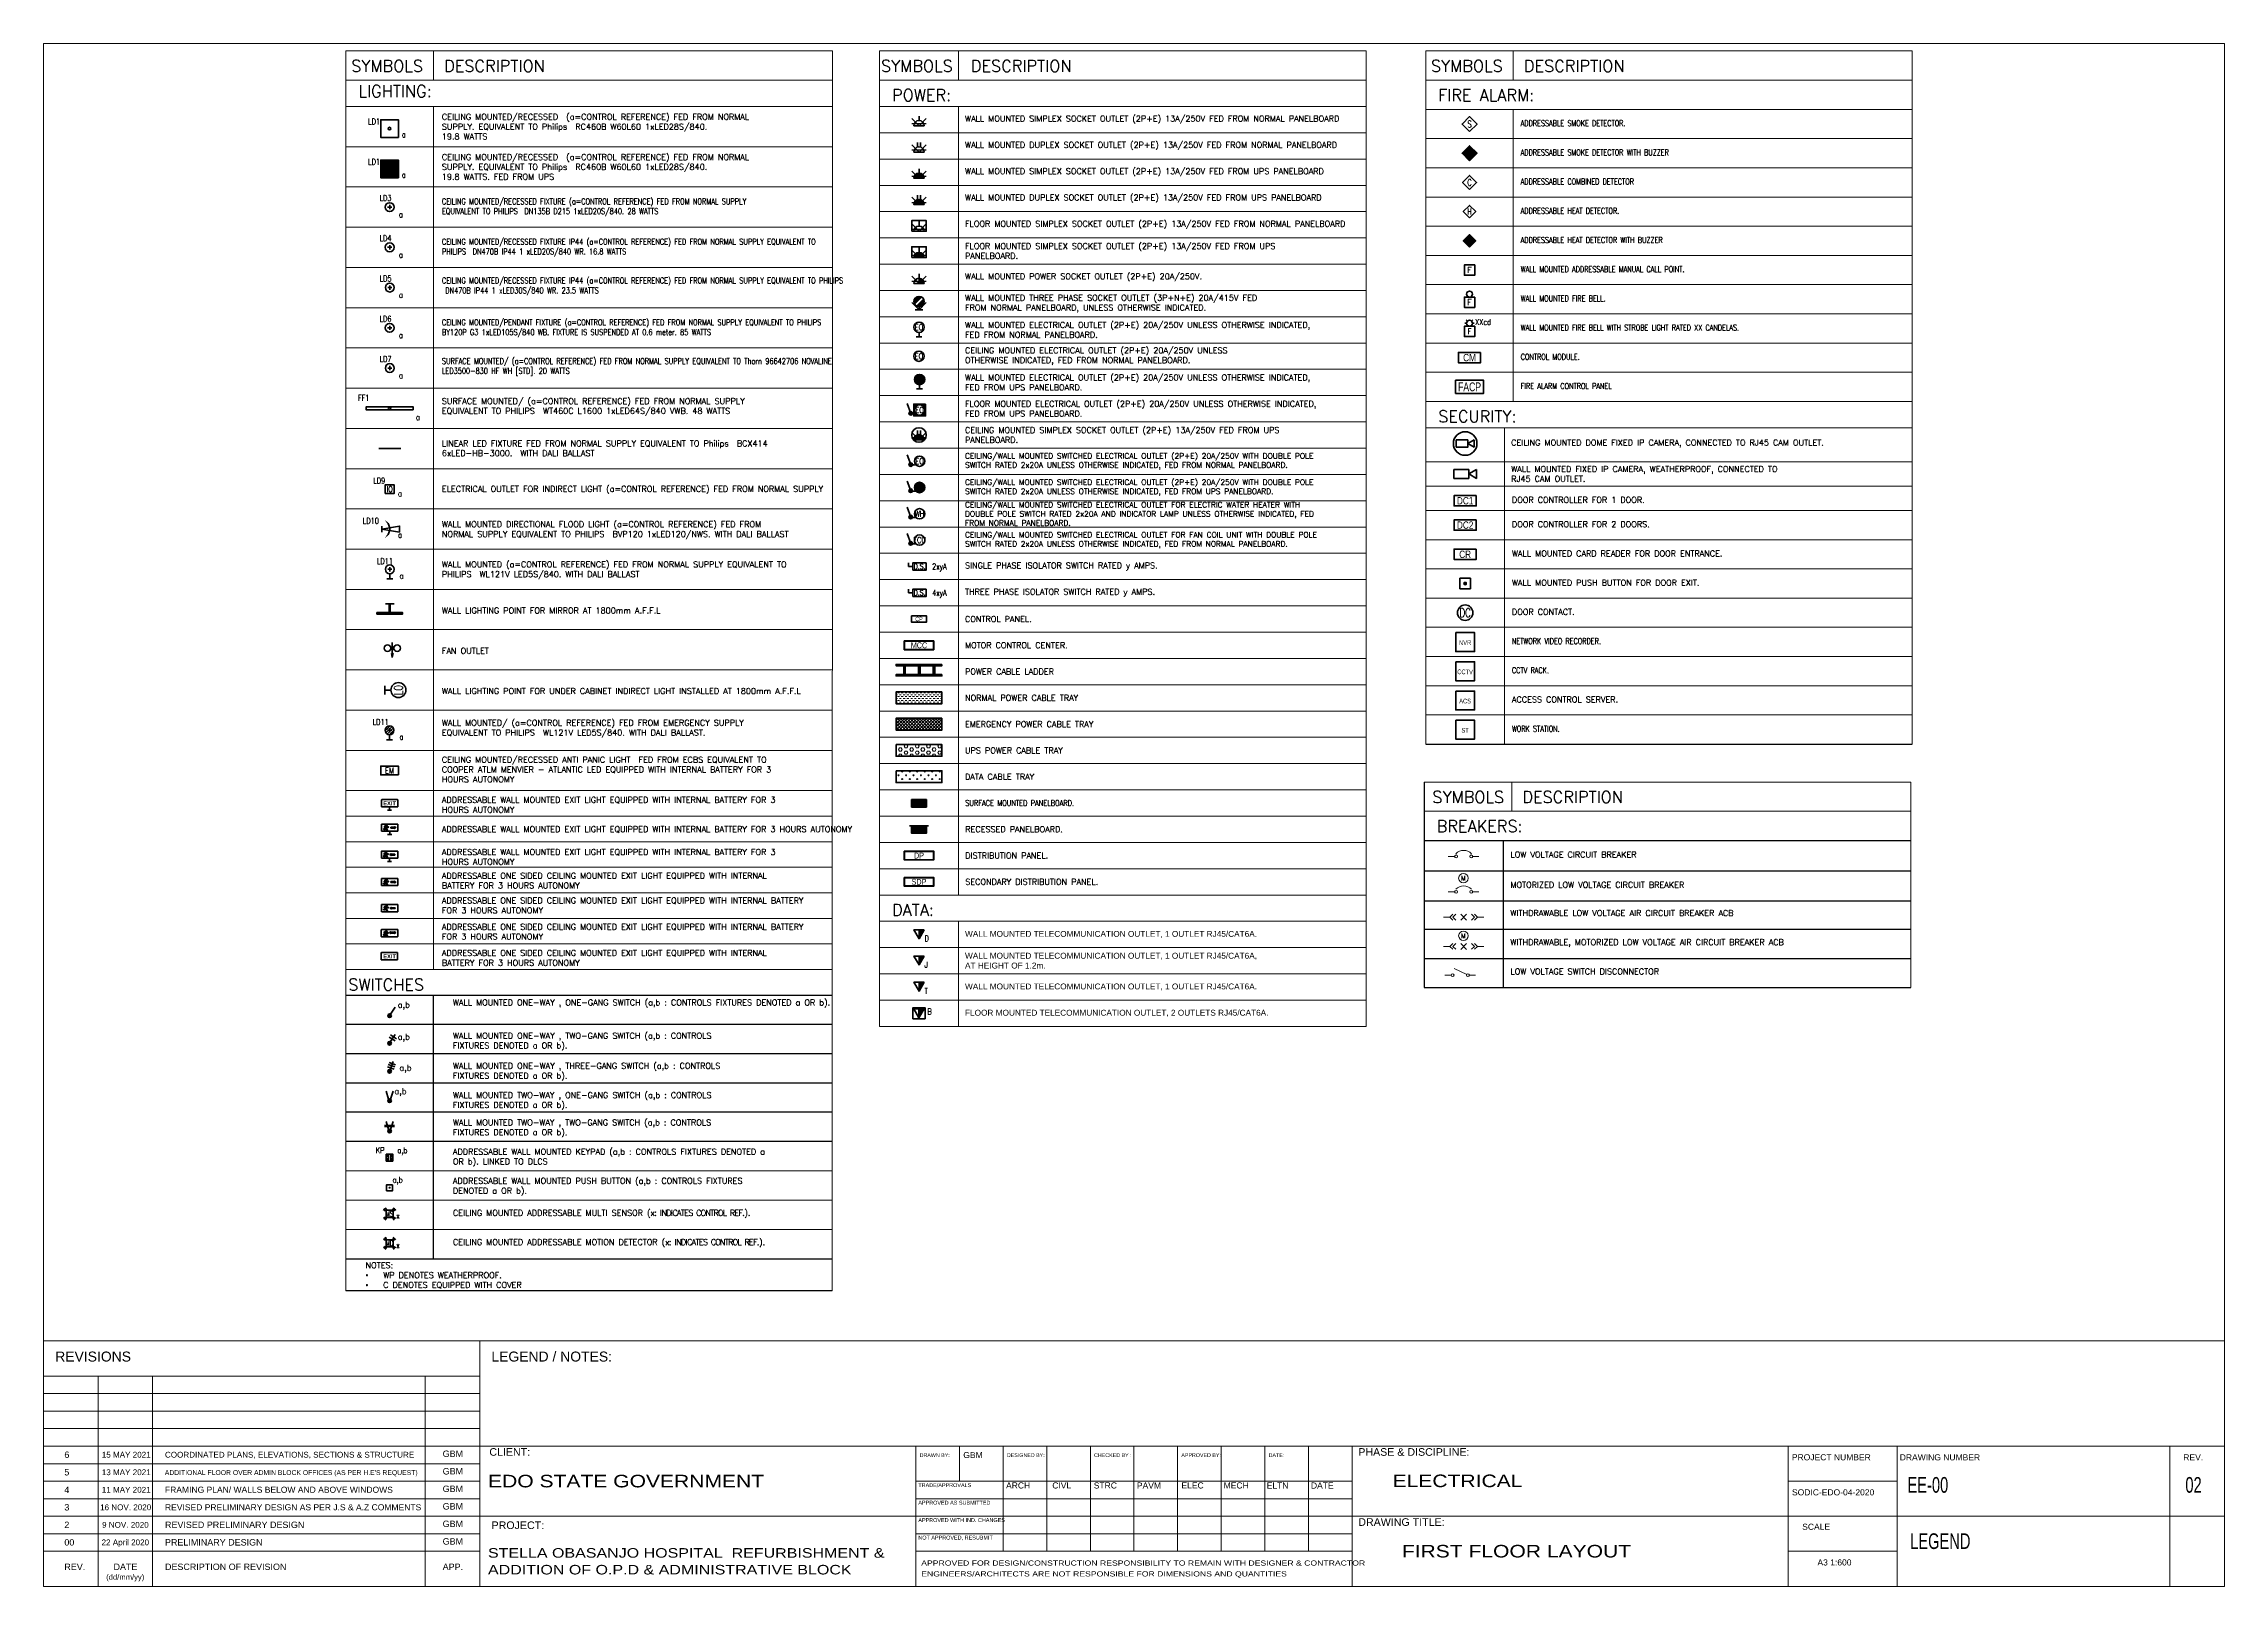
# Model space of a CAD drawing. Header units: millimetres. Extents: x 3129 to 72716, y 58282 to 107485.
import ezdxf
from ezdxf.enums import TextEntityAlignment as Align

# ---------------------------------------------------------------- set-up
doc = ezdxf.new("R2010")
doc.units = ezdxf.units.MM
doc.header["$LTSCALE"] = 1000
doc.header["$MEASUREMENT"] = 0
doc.linetypes.add('DASHDOT', pattern=[25.4, 12.7, -6.35, 0, -6.35])
doc.layers.get('Defpoints').update_dxf_attribs({"color": 21})
for name, color, linetype, lineweight in [('01-First Floor-FUR$0$Frame', 252, 'Continuous', 9), ('E-ANNO-PATT', 8, 'Continuous', 15), ('E-ANNO-TEXT', 6, 'Continuous', 25), ('E-CABL-LADR', 33, 'Continuous', 35), ('E-CABL-TRAY', 10, 'Continuous', 35), ('E-CABL-TRAY-EMRG', 111, 'Continuous', 35), ('E-CABL-TRAY-PATT', 253, 'Continuous', 15), ('E-CABL-TRAY-UPS', 160, 'Continuous', 35), ('E-DIAG-BKRS', 150, 'Continuous', 35), ('E-DIAG-TEXT', 6, 'Continuous', 25), ('E-LITE-CIRC-NUMB', 6, 'Continuous', 25), ('E-LITE-CLNG', 150, 'Continuous', 35), ('E-LITE-CTRL', 6, 'Continuous', 25), ('E-LITE-EXIT-CLNG', 3, 'Continuous', 35), ('E-LITE-EXIT-WALL', 3, 'Continuous', 35), ('E-LITE-IDEN', 6, 'Continuous', 25), ('E-LITE-SWCH', 3, 'Continuous', 35), ('E-LITE-WALL', 150, 'Continuous', 35), ('E-POWR-CLNG', 4, 'Continuous', 35), ('E-POWR-CTRL-NUMB', 6, 'Continuous', 25), ('E-POWR-FLOR', 4, 'Continuous', 35), ('E-POWR-IDEN', 6, 'Continuous', 25), ('E-POWR-PANL', 10, 'Continuous', 35), ('E-POWR-SWCH', 3, 'Continuous', 35), ('E-POWR-WALL', 4, 'Continuous', 35), ('EL-106$0$E-LITE-CLNG', 150, 'Continuous', 35), ('EL-106$0$E-LITE-WALL', 150, 'Continuous', 35), ('G-ANNO-TEXT', 6, 'Continuous', 25), ('T-CABL-TRAY', 60, 'Continuous', 35), ('T-DATA-CLNG-COND', 51, 'DASHDOT', 25), ('T-DATA-DEVC-TYPE', 2, 'Continuous', 25), ('T-DATA-FLOR', 33, 'Continuous', 35), ('T-DATA-WALL', 33, 'Continuous', 35), ('T-FIRE-CLNG', 12, 'Continuous', 35), ('T-FIRE-WALL', 12, 'Continuous', 35), ('T-SERT-CLNG', 54, 'Continuous', 35), ('T-SERT-EQPM', 32, 'Continuous', 35), ('T-SERT-WALL', 54, 'Continuous', 35)]:
    doc.layers.add(name, color=color, linetype=linetype, lineweight=lineweight)
doc.layers.add('e-risr-LW35', color=3, linetype='Continuous')
doc.layers.add('Line 1', color=5, linetype='Continuous')
doc.styles.add('01-First Floor-FUR$0$MARI3', font='arial.ttf', dxfattribs={"width": 1.2})
doc.styles.add('01-First Floor-FUR$0$TTLB-A0-JeddahDP$0$Standard', font='txt_____.ttf')
doc.styles.add('01-First Floor-FUR$0$TTLB-A0-JeddahDP$0$swis721', font='swiss.ttf')
doc.styles.add('DC_Arial', font='arial.ttf', dxfattribs={"width": 0.7})
doc.styles.add('DC_Elc_Romans', font='elc_romans.shx', dxfattribs={"width": 0.7})
doc.styles.add('DC_SIMPLEX', font='SIMPLEX.shx')
doc.styles.add('EL-106$0$DC_Simplex', font='SIMPLEX.shx', dxfattribs={"width": 0.7})

# ---------------------------------------------------------------- blocks, each defined once
blk = doc.blocks.new('EL-106$0$CUP')
blk.add_circle((0, 0), 60)
blk = doc.blocks.new('*U6')
blk.add_hatch(color=256).paths.add_polyline_path([(0, 29), (-150, 0), (0, -29)])
for p, q in [((-150, 0), (0, 29)), ((0, -29), (-150, 0)), ((0, 29), (0, -29))]:
    blk.add_line(p, q)
blk = doc.blocks.new('EL-106$0$ARROW')
blk.add_blockref('*U6', (0, 0))
blk = doc.blocks.new('A$C5CF53093')
blk.add_lwpolyline([(0, -212), (-212, 0), (0, 212), (212, 0)], close=True)
blk = doc.blocks.new('A$C42F00654')
at = {"linetype": 'Continuous'}
blk.add_lwpolyline([(-205, -333), (-205, 40), (205, 40), (205, -333)], close=True, dxfattribs=at)
blk = doc.blocks.new('A$C5DC72987')
blk.add_blockref('A$C42F00654', (0, 298))

msp = doc.modelspace()

# ---------------------------------------------------------------- hatches: boundary and pattern name
at = {"layer": 'E-CABL-TRAY', "lineweight": 0}
h = msp.add_hatch(dxfattribs=at)
h.set_pattern_fill('DASH', color=253, scale=18.816875, style=0)
h.set_pattern_definition([(1e-14, (-67362.71, 22733.543), (59.743578, 59.743578), [59.74358, -59.74358])])
h.paths.add_polyline_path([(31791, 86431), (31791, 86808), (30331, 86808), (30331, 86431)])
at = {"layer": 'E-CABL-TRAY-PATT', "lineweight": 0}
h = msp.add_hatch(dxfattribs=at)
h.set_pattern_fill('ANSI37', color=253, scale=22.58025, style=0)
h.set_pattern_definition([(45, (33880.55, 85593.124), (-50.6941, 50.6941), []), (135, (33880.55, 85593.124), (-50.6941, -50.6941), [])])
h.paths.add_polyline_path([(31791, 85593), (31791, 85969), (30331, 85969), (30331, 85593)])
at = {"layer": 'E-CABL-TRAY-UPS', "lineweight": 0}
h = msp.add_hatch(dxfattribs=at)
h.set_pattern_fill('HEX', color=253, scale=18.816875, angle=-180, style=0)
h.set_pattern_definition([(180, (-67362.71, 22733.54), (1e-14, -103.47891), [59.74358, -119.48716]), (300, (-67362.71, 22733.54), (89.61537, 51.73946), [59.74358, -119.48716]), (240, (-67422.45, 22733.54), (89.61537, -51.73946), [59.74358, -119.48716])])
h.paths.add_polyline_path([(30331, 85131), (30331, 84755), (31791, 84755), (31791, 85131)])
at = {"layer": 'E-LITE-SWCH'}
for points in [[(14227, 76479, 1), (14110, 76479, 1)], [(14227, 75605, 1), (14110, 75605, 1)], [(14227, 74710, 1), (14110, 74710, 1)], [(14227, 73768, 1), (14110, 73768, 1)], [(14227, 72801, 1), (14110, 72801, 1)]]:
    msp.add_hatch(color=256, dxfattribs=at).paths.add_polyline_path(points)
h = msp.add_hatch(color=256, dxfattribs=at)
h.paths.add_polyline_path([(14277, 71920), (14205, 71920), (14205, 71848), (14277, 71848)])
h.paths.add_polyline_path([(14132, 71920), (14060, 71920), (14060, 71848), (14132, 71848)])
h.paths.add_polyline_path([(14132, 72065), (14060, 72065), (14060, 71992), (14132, 71992)])
h.paths.add_polyline_path([(14277, 72065), (14205, 72065), (14205, 71992), (14277, 71992)])
at = {"layer": 'E-LITE-WALL'}
h = msp.add_hatch(dxfattribs=at)
h.set_pattern_fill('ANSI31', color=242, scale=18.816875, style=0)
h.set_pattern_definition([(45, (14168.4, 85284.59), (-42.245, 42.245), [])])
edge = h.paths.add_edge_path()
edge.add_arc((14168, 85586), 141, 0, 360)
at = {"layer": 'E-POWR-CLNG'}
h = msp.add_hatch(color=253, dxfattribs=at)
edge = h.paths.add_edge_path()
edge.add_line((30896, 94850), (31226, 94850))
edge.add_arc((31061, 94850), 165, 0, 180)
for points in [[(30858, 94061, 1), (30740, 94061, 1)], [(30858, 93223, 1), (30740, 93223, 1)], [(30858, 92385, 1), (30740, 92385, 1)], [(30858, 91546, 1), (30740, 91546, 1)]]:
    msp.add_hatch(color=256, dxfattribs=at).paths.add_polyline_path(points)
h = msp.add_hatch(color=253, dxfattribs=at)
h.dxf.hatch_style = 1
edge = h.paths.add_edge_path()
edge.add_arc((31081, 93329), 165, 0, 360)
at = {"layer": 'E-POWR-FLOR'}
h = msp.add_hatch(color=253, dxfattribs=at)
edge = h.paths.add_edge_path()
edge.add_arc((31062, 100664), 165, 0, 180)
edge.add_line((30897, 100664), (31226, 100664))
msp.add_hatch(color=256, dxfattribs=at).paths.add_polyline_path([(30858, 95694, 1), (30740, 95694, 1)])
h = msp.add_hatch(color=253, dxfattribs=at)
h.paths.add_polyline_path([(31269, 95988), (30892, 95988), (30892, 95611), (31269, 95611)])
h.paths.add_polyline_path([(31245, 95800, -1), (30916, 95800, -1)], flags=16)
at = {"layer": 'E-POWR-PANL'}
for points in [[(31296, 83374), (30826, 83374), (30826, 83138), (31296, 83138)], [(31296, 82535), (30826, 82535), (30826, 82300), (31296, 82300)]]:
    msp.add_hatch(color=252, dxfattribs=at).paths.add_polyline_path(points)
at = {"layer": 'E-POWR-WALL'}
h = msp.add_hatch(color=253, dxfattribs=at)
edge = h.paths.add_edge_path()
edge.add_line((31226, 103190), (30897, 103190))
edge.add_arc((31062, 103190), 165, 0, 180, ccw=False)
h = msp.add_hatch(color=253, dxfattribs=at)
edge = h.paths.add_edge_path()
edge.add_line((31226, 102352), (30897, 102352))
edge.add_arc((31062, 102352), 165, 0, 180, ccw=False)
h = msp.add_hatch(color=256, dxfattribs=at)
edge = h.paths.add_edge_path()
edge.add_line((31062, 100001), (31062, 99837))
edge.add_line((31062, 99837), (31226, 99837))
edge.add_arc((31062, 99837), 165, 360, 450)
h = msp.add_hatch(color=252, dxfattribs=at)
h.paths.add_polyline_path([(31138, 99402), (31138, 99403, 0.563745), (30897, 99257, 0.122691), (30916, 99180)])
h.paths.add_polyline_path([(31226, 99257, 0.126405), (31206, 99337), (30982, 99113, 0.570489)])
h = msp.add_hatch(color=253, dxfattribs=at)
h.dxf.hatch_style = 1
edge = h.paths.add_edge_path()
edge.add_arc((31081, 96772), 165, 0, 360)
at = {"layer": 'e-risr-LW35'}
h = msp.add_hatch(color=254, dxfattribs=at)
h.dxf.hatch_style = 1
h.paths.add_polyline_path([(14451, 103210), (14451, 103774), (13886, 103774), (13886, 103210)])
at = {"layer": 'T-CABL-TRAY', "lineweight": 0}
h = msp.add_hatch(dxfattribs=at)
h.set_pattern_fill('CROSS', color=253, scale=18.816875, style=0)
h.set_pattern_definition([(0, (-67362.71, 22733.54), (119.48716, 119.48716), [59.74358, -179.23073]), (90, (-67332.84, 22703.67), (-119.48716, 119.48716), [59.74358, -179.23073])])
h.paths.add_polyline_path([(30331, 84293), (30331, 83917), (31791, 83917), (31791, 84293)])
at = {"layer": 'T-DATA-FLOR'}
msp.add_hatch(color=254, dxfattribs=at).paths.add_polyline_path([(31226, 76703), (31061, 76703), (31061, 76418)])
at = {"layer": 'T-DATA-WALL'}
for points in [[(31228, 79224), (31063, 79224), (31063, 78939)], [(31228, 78386), (31063, 78386), (31063, 78101)], [(31228, 77547), (31063, 77547), (31063, 77262)]]:
    msp.add_hatch(color=254, dxfattribs=at).paths.add_polyline_path(points)
at = {"layer": 'T-FIRE-CLNG'}
for points in [[(48630, 104230), (48390, 103990), (48630, 103751), (48869, 103990)], [(48629, 101395), (48430, 101196), (48629, 100996), (48829, 101196)]]:
    msp.add_hatch(color=254, dxfattribs=at).paths.add_polyline_path(points)

# ---------------------------------------------------------------- linework, layer by layer
at = {"color": 251, "ltscale": 0.5}
for p, q in [((12777, 77141, 0), (28289, 77141, 0)), ((12777, 76209, 0), (28289, 76209, 0))]:
    msp.add_line(p, q, dxfattribs=at)
at = {"layer": '01-First Floor-FUR$0$Frame'}
for p, q in [((72716, 107485, 0), (3129, 107485, 0)), ((3129, 107485, 0), (3129, 58282, 0)), ((72716, 58282, 0), (72716, 107485, 0)), ((72716, 66108, 0), (3129, 66108, 0)), ((17046, 66108, 0), (17046, 58282, 0)), ((17046, 64990, 0), (3129, 64990, 0)), ((4868, 58282, 0), (4868, 64990, 0)), ((6608, 58282, 0), (6608, 64990, 0)), ((15306, 58282, 0), (15306, 64990, 0)), ((17046, 64431, 0), (3129, 64431, 0)), ((17046, 63872, 0), (3129, 63872, 0)), ((17046, 63313, 0), (3129, 63313, 0)), ((72716, 62754, 0), (3129, 62754, 0)), ((30963, 62754, 0), (30963, 58282, 0)), ((32355, 62754, 0), (32355, 61636, 0)), ((33747, 62754, 0), (33747, 59400, 0)), ((35138, 62754, 0), (35138, 59400, 0)), ((36530, 62754, 0), (36530, 59400, 0)), ((37921, 62754, 0), (37921, 59400, 0)), ((39313, 62754, 0), (39313, 59400, 0)), ((40705, 62754, 0), (40705, 59400, 0)), ((42096, 62754, 0), (42096, 59400, 0)), ((43488, 62754, 0), (43488, 59400, 0)), ((44881, 62754, 0), (44881, 58282, 0)), ((58798, 62754, 0), (58798, 58282, 0)), ((62278, 62754, 0), (62278, 58282, 0)), ((70976, 62754, 0), (70976, 58282, 0)), ((17046, 62195, 0), (3129, 62195, 0)), ((17046, 61636, 0), (3129, 61636, 0)), ((44881, 61636, 0), (30963, 61636, 0)), ((58798, 61636, 0), (62278, 61636, 0)), ((17046, 61077, 0), (3129, 61077, 0)), ((44881, 61077, 0), (30963, 61077, 0)), ((17046, 60518, 0), (3129, 60518, 0)), ((17046, 59959, 0), (3129, 59959, 0)), ((30963, 60518, 0), (17046, 60518, 0)), ((44881, 60518, 0), (30963, 60518, 0)), ((44881, 59959, 0), (30963, 59959, 0)), ((72716, 60518, 0), (44881, 60518, 0)), ((17046, 59400, 0), (3129, 59400, 0)), ((44881, 59400, 0), (30963, 59400, 0)), ((58798, 59400, 0), (62278, 59400, 0)), ((3129, 58282, 0), (72716, 58282, 0))]:
    msp.add_line(p, q, dxfattribs=at)
at = {"layer": 'Defpoints'}
for p, q in [((30829, 105099, 0), (31062, 104867, 0)), ((31295, 105099, 0), (31062, 104867, 0)), ((30829, 104938, 0), (31295, 104938, 0)), ((30829, 104261, 0), (31062, 104028, 0)), ((30829, 104100, 0), (31295, 104100, 0)), ((31295, 104261, 0), (31062, 104028, 0)), ((30829, 103423, 0), (31062, 103190, 0)), ((30829, 103261, 0), (31295, 103261, 0)), ((31295, 103423, 0), (31062, 103190, 0)), ((30829, 102584, 0), (31062, 102352, 0)), ((30829, 102423, 0), (31295, 102423, 0)), ((31295, 102584, 0), (31062, 102352, 0)), ((30829, 101735, 0), (31062, 101502, 0)), ((31295, 101735, 0), (31062, 101502, 0)), ((30829, 101573, 0), (31295, 101573, 0)), ((30829, 100897, 0), (31062, 100664, 0)), ((30829, 100735, 0), (31295, 100735, 0)), ((31295, 100897, 0), (31062, 100664, 0)), ((30829, 100070, 0), (31062, 99837, 0)), ((30829, 99908, 0), (31295, 99908, 0)), ((31295, 100070, 0), (31062, 99837, 0)), ((30829, 99231, 0), (31062, 98998, 0)), ((31295, 99231, 0), (31062, 98998, 0)), ((30828, 95082, 0), (31061, 94850, 0)), ((30828, 94921, 0), (31294, 94921, 0)), ((31294, 95082, 0), (31061, 94850, 0))]:
    msp.add_line(p, q, dxfattribs=at)
at = {"layer": 'E-ANNO-PATT', "color": 251, "ltscale": 0.5}
for p, q in [((12777, 107251, 0), (28301, 107251, 0)), ((15572, 107251, 0), (15572, 106319, 0)), ((28301, 107251, 0), (28287, 67711, 0)), ((29803, 107251, 0), (45327, 107251, 0)), ((29804, 107251, 0), (29804, 76141, 0)), ((29804, 107251, 0), (45328, 107251, 0)), ((32318, 107251, 0), (32318, 106319, 0)), ((45328, 107251, 0), (45328, 76141, 0)), ((47232, 107251, 0), (62756, 107251, 0)), ((47232, 107251, 0), (47232, 85144, 0)), ((47232, 107251, 0), (62742, 107251, 0)), ((50026, 107251, 0), (50026, 106319, 0)), ((62756, 107251, 0), (62756, 96074, 0)), ((12777, 106319, 0), (28301, 106319, 0)), ((29804, 106319, 0), (45328, 106319, 0)), ((47232, 106319, 0), (62756, 106319, 0)), ((12777, 105481, 0), (28301, 105481, 0)), ((15572, 105481, 0), (15572, 77956, 0)), ((29804, 105481, 0), (45328, 105481, 0)), ((32318, 80332, 0), (32318, 105481, 0)), ((47232, 105388, 0), (62756, 105388, 0)), ((50026, 105388, 0), (50026, 96074, 0)), ((29804, 104643, 0), (45328, 104643, 0)), ((47232, 104457, 0), (62756, 104457, 0)), ((12777, 104198, 0), (28301, 104198, 0)), ((29804, 103805, 0), (45328, 103805, 0)), ((47232, 103525, 0), (62756, 103525, 0)), ((12777, 102914, 0), (28301, 102914, 0)), ((29804, 102966, 0), (45328, 102966, 0)), ((47232, 102594, 0), (62756, 102594, 0)), ((12777, 101630, 0), (28301, 101630, 0)), ((29804, 102128, 0), (45328, 102128, 0)), ((47232, 101662, 0), (62756, 101662, 0)), ((47232, 101662, 0), (62756, 101662, 0)), ((47232, 101662, 0), (62756, 101662, 0)), ((29804, 101290, 0), (45328, 101290, 0)), ((12777, 100347, 0), (28301, 100347, 0)), ((29804, 100451, 0), (45328, 100451, 0)), ((47232, 100731, 0), (62756, 100731, 0)), ((29804, 99613, 0), (45328, 99613, 0)), ((29804, 99613, 0), (45328, 99613, 0)), ((47232, 99799, 0), (62756, 99799, 0)), ((12777, 99063, 0), (28301, 99063, 0)), ((47232, 98868, 0), (62756, 98868, 0)), ((47232, 98868, 0), (62756, 98868, 0)), ((29804, 98775, 0), (45328, 98775, 0)), ((12777, 97780, 0), (28301, 97780, 0)), ((29804, 97937, 0), (45328, 97937, 0)), ((47232, 97937, 0), (62756, 97937, 0)), ((29804, 97098, 0), (45328, 97098, 0)), ((47232, 97005, 0), (62756, 97005, 0)), ((47232, 97005, 0), (62756, 97005, 0)), ((47232, 97005, 0), (62756, 97005, 0)), ((12777, 96496, 0), (28301, 96496, 0)), ((29804, 96260, 0), (45328, 96260, 0)), ((29804, 96260, 0), (45328, 96260, 0)), ((29804, 96260, 0), (45328, 96260, 0)), ((29804, 96260, 0), (45328, 96260, 0)), ((29804, 96260, 0), (45328, 96260, 0)), ((47232, 96074, 0), (62756, 96074, 0)), ((47232, 96074, 0), (62756, 96074, 0)), ((47232, 96074, 0), (62756, 96074, 0)), ((47232, 96074, 0), (62756, 96074, 0)), ((47232, 96074, 0), (62756, 96074, 0)), ((62756, 96074, 0), (62756, 85144, 0)), ((29804, 95422, 0), (45328, 95422, 0)), ((12777, 95213, 0), (28301, 95213, 0)), ((12777, 95213, 0), (28301, 95213, 0)), ((47232, 95235, 0), (62756, 95235, 0)), ((49746, 85144, 0), (49746, 95235, 0)), ((29804, 94583, 0), (45328, 94583, 0)), ((47232, 94149, 0), (62756, 94149, 0)), ((12777, 93929, 0), (28301, 93929, 0)), ((29804, 93745, 0), (45328, 93745, 0)), ((47232, 93372, 0), (62756, 93372, 0)), ((12777, 92645, 0), (28301, 92645, 0)), ((29804, 92907, 0), (45328, 92907, 0)), ((47232, 92596, 0), (62756, 92596, 0)), ((29804, 92068, 0), (45328, 92068, 0)), ((12777, 91362, 0), (28301, 91362, 0)), ((29804, 91230, 0), (45328, 91230, 0)), ((29804, 91230, 0), (45328, 91230, 0)), ((29804, 91230, 0), (45328, 91230, 0)), ((29804, 91230, 0), (45328, 91230, 0)), ((29804, 91230, 0), (45328, 91230, 0)), ((47232, 91664, 0), (62756, 91664, 0)), ((47232, 90733, 0), (62756, 90733, 0)), ((12777, 90078, 0), (28301, 90078, 0)), ((12777, 90078, 0), (28301, 90078, 0)), ((29804, 90392, 0), (45328, 90392, 0)), ((47232, 89801, 0), (62756, 89801, 0)), ((29804, 89554, 0), (45328, 89554, 0)), ((12777, 88795, 0), (28301, 88795, 0)), ((29804, 88715, 0), (45328, 88715, 0)), ((47232, 88870, 0), (62756, 88870, 0)), ((47232, 88870, 0), (62756, 88870, 0)), ((29804, 87877, 0), (45328, 87877, 0)), ((29804, 87877, 0), (43303, 87877, 0)), ((47232, 87938, 0), (62756, 87938, 0)), ((47232, 87938, 0), (62756, 87938, 0)), ((12777, 87511, 0), (28301, 87511, 0)), ((29804, 87039, 0), (45328, 87039, 0)), ((29804, 87039, 0), (45328, 87039, 0)), ((47232, 87007, 0), (62756, 87007, 0)), ((12777, 86227, 0), (28301, 86227, 0)), ((12777, 86227, 0), (28301, 86227, 0)), ((29804, 86200, 0), (45328, 86200, 0)), ((47232, 86076, 0), (62756, 86076, 0)), ((12777, 84944, 0), (28301, 84944, 0)), ((29804, 85362, 0), (45328, 85362, 0)), ((47232, 85144, 0), (62756, 85144, 0)), ((29804, 84524, 0), (45328, 84524, 0)), ((12777, 83660, 0), (28301, 83660, 0)), ((12777, 83660, 0), (28301, 83660, 0)), ((29804, 83686, 0), (43306, 83686, 0)), ((29804, 83686, 0), (43307, 83686, 0)), ((29804, 83686, 0), (45328, 83686, 0)), ((47184, 83934, 0), (62708, 83934, 0)), ((47184, 83934, 0), (62694, 83934, 0)), ((49978, 83934, 0), (49978, 83002, 0)), ((12777, 82845, 0), (28301, 82845, 0)), ((29804, 82847, 0), (45328, 82847, 0)), ((29804, 82847, 0), (45328, 82847, 0)), ((29804, 82847, 0), (45328, 82847, 0)), ((29804, 82847, 0), (45328, 82847, 0)), ((29804, 82847, 0), (45328, 82847, 0)), ((29804, 82847, 0), (45328, 82847, 0)), ((47184, 83002, 0), (62708, 83002, 0)), ((12777, 82030, 0), (28301, 82030, 0)), ((29804, 82009, 0), (45328, 82009, 0)), ((29804, 82009, 0), (45328, 82009, 0)), ((29804, 82009, 0), (45328, 82009, 0)), ((12777, 81215, 0), (28301, 81215, 0)), ((29804, 81171, 0), (45328, 81171, 0)), ((29804, 81171, 0), (45328, 81171, 0)), ((29804, 81171, 0), (45328, 81171, 0)), ((12777, 80401, 0), (28301, 80401, 0)), ((29804, 80332, 0), (45328, 80332, 0)), ((29804, 80332, 0), (45328, 80332, 0)), ((29804, 80332, 0), (45328, 80332, 0)), ((29804, 80332, 0), (45328, 80332, 0)), ((29804, 80332, 0), (45328, 80332, 0)), ((29804, 80332, 0), (45328, 80332, 0)), ((29804, 80332, 0), (45328, 80332, 0)), ((12777, 79586, 0), (28301, 79586, 0)), ((29804, 79494, 0), (45328, 79494, 0)), ((32318, 76141, 0), (32318, 79494, 0)), ((12777, 78771, 0), (28301, 78771, 0)), ((29804, 78656, 0), (45328, 78656, 0)), ((12777, 77956, 0), (28301, 77956, 0)), ((29804, 77818, 0), (45328, 77818, 0)), ((12777, 77141, 0), (28301, 77141, 0)), ((29804, 76979, 0), (45328, 76979, 0)), ((29804, 76141, 0), (45328, 76141, 0)), ((12777, 68717, 0), (28287, 68717, 0)), ((12777, 68717, 0), (28287, 68717, 0))]:
    msp.add_line(p, q, dxfattribs=at)
at = {"layer": 'E-ANNO-PATT', "color": 251, "ltscale": 0.5, "elevation": 0}
for points in [[(12777, 107251), (12777, 67704)], [(62708, 77381), (62708, 83934)]]:
    msp.add_lwpolyline(points, dxfattribs=at)
at = {"layer": 'E-CABL-LADR', "color": 9}
for p, q in [((30578, 87363, 0), (30578, 87645, 0)), ((30625, 87363, 0), (30625, 87645, 0)), ((31048, 87363, 0), (31048, 87645, 0)), ((31095, 87363, 0), (31095, 87645, 0)), ((31518, 87363, 0), (31518, 87645, 0)), ((31566, 87363, 0), (31566, 87645, 0))]:
    msp.add_line(p, q, dxfattribs=at)
at = {"layer": 'E-CABL-LADR', "elevation": 0}
for points in [[(31791, 87686), (30331, 87686), (30331, 87645), (31791, 87645)], [(31791, 87363), (30331, 87363), (30331, 87321), (31791, 87321)]]:
    msp.add_lwpolyline(points, close=True, dxfattribs=at)
at = {"layer": 'E-CABL-TRAY', "elevation": 0}
msp.add_lwpolyline([(31791, 86808), (30331, 86808), (30331, 86431), (31791, 86431)], close=True, dxfattribs=at)
at = {"layer": 'E-CABL-TRAY-EMRG', "elevation": 0}
msp.add_lwpolyline([(31791, 85969), (31791, 85593), (30331, 85593), (30331, 85969)], close=True, dxfattribs=at)
at = {"layer": 'E-CABL-TRAY-UPS', "elevation": 0}
msp.add_lwpolyline([(30331, 85131), (31791, 85131), (31791, 84755), (30331, 84755)], close=True, dxfattribs=at)
at = {"layer": 'E-DIAG-BKRS', "lineweight": 20}
for p, q in [((48151, 81565, 0), (47952, 81565, 0)), ((48731, 81565, 0), (48930, 81565, 0)), ((48151, 80433, 0), (47952, 80433, 0)), ((48731, 80433, 0), (48930, 80433, 0)), ((47999, 79624, 0), (47800, 79624, 0)), ((48347, 79718, 0), (48535, 79530, 0)), ((48347, 79530, 0), (48535, 79718, 0)), ((48883, 79624, 0), (49083, 79624, 0)), ((47999, 78693, 0), (47800, 78693, 0)), ((48347, 78787, 0), (48535, 78599, 0)), ((48347, 78599, 0), (48535, 78787, 0)), ((48883, 78693, 0), (49083, 78693, 0)), ((48045, 77776, 0), (47845, 77776, 0)), ((48624, 77776, 0), (48824, 77776, 0))]:
    msp.add_line(p, q, dxfattribs=at)
at = {"layer": 'E-DIAG-BKRS', "lineweight": 20, "elevation": 0}
for points in [[(48095, 79717), (47999, 79624), (48095, 79531)], [(48190, 79717), (48093, 79624), (48190, 79531)], [(48693, 79717), (48789, 79624), (48693, 79531)], [(48787, 79717), (48883, 79624), (48787, 79531)], [(48095, 78786), (47999, 78693), (48095, 78600)], [(48190, 78786), (48093, 78693), (48190, 78600)], [(48693, 78786), (48789, 78693), (48693, 78600)], [(48787, 78786), (48883, 78693), (48787, 78600)]]:
    msp.add_lwpolyline(points, dxfattribs=at)
at = {"layer": 'E-DIAG-BKRS', "lineweight": 20, "elevation": 0, "flags": 128}
msp.add_lwpolyline([(48538, 77795), (48136, 77983)], dxfattribs=at)
at = {"layer": 'E-DIAG-BKRS', "lineweight": 20}
for centre, radius in [((48197, 81565, 0), 45.2), ((48686, 81565, 0), 45.2), ((48432, 80869, 0), 151), ((48197, 80433, 0), 45.2), ((48686, 80433, 0), 45.2), ((48432, 79033, 0), 151), ((48090, 77776, 0), 45.2), ((48579, 77776, 0), 45.2)]:
    msp.add_circle(centre, radius, dxfattribs=at)
for centre in [(48441, 81400, 0), (48441, 80269, 0)]:
    msp.add_arc(centre, 353, 45.17112, 134.82888, dxfattribs=at)
at = {"layer": 'E-LITE-CLNG'}
for p, q in [((14171, 102205, 0), (14171, 102339, 0)), ((14105, 102272, 0), (14238, 102272, 0)), ((14105, 100989, 0), (14238, 100989, 0)), ((14171, 100922, 0), (14171, 101055, 0)), ((14108, 99705, 0), (14241, 99705, 0)), ((14174, 99638, 0), (14174, 99772, 0)), ((14105, 98421, 0), (14238, 98421, 0)), ((14171, 98355, 0), (14171, 98488, 0)), ((14108, 97138, 0), (14241, 97138, 0)), ((14174, 97071, 0), (14174, 97205, 0)), ((14238, 93136, 0), (14105, 93136, 0))]:
    msp.add_line(p, q, dxfattribs=at)
at = {"layer": 'E-LITE-CLNG', "elevation": 0}
for points in [[(14451, 104493), (14451, 105058), (13886, 105058), (13886, 104493)], [(14451, 103210), (14451, 103774), (13886, 103774), (13886, 103210)], [(14924, 95807), (14924, 95901), (13419, 95901), (13419, 95807)], [(14030, 93136), (14313, 93136), (14313, 93419), (14030, 93419)], [(14451, 84161), (14451, 84443), (13886, 84443), (13886, 84161)]]:
    msp.add_lwpolyline(points, close=True, dxfattribs=at)
at = {"layer": 'E-LITE-CLNG', "linetype": 'Continuous', "const_width": 47, "elevation": 0}
msp.add_lwpolyline([(13816, 94571), (14532, 94571)], dxfattribs=at)
at = {"layer": 'E-LITE-CLNG'}
for centre, radius in [((14168, 104775, 0), 42.3), ((14168, 103492, 0), 42.3), ((14171, 102272, 0), 141), ((14171, 100989, 0), 141), ((14174, 99705, 0), 141), ((14171, 98421, 0), 141), ((14174, 97138, 0), 141), ((14171, 95854, 0), 42.3)]:
    msp.add_circle(centre, radius, dxfattribs=at)
at = {"layer": 'E-LITE-EXIT-CLNG', "color": 9}
for p, q in [((14211, 82467, 0), (14211, 82493, 0)), ((14211, 82493, 0), (14333, 82493, 0)), ((14333, 82467, 0), (14211, 82467, 0)), ((14340, 81633, 0), (14218, 81633, 0)), ((14218, 81606, 0), (14340, 81606, 0)), ((14211, 80733, 0), (14211, 80760, 0)), ((14211, 80760, 0), (14333, 80760, 0)), ((14333, 80733, 0), (14211, 80733, 0)), ((14343, 79926, 0), (14221, 79926, 0)), ((14221, 79900, 0), (14343, 79900, 0)), ((14206, 79146, 0), (14328, 79146, 0)), ((14328, 79119, 0), (14206, 79119, 0))]:
    msp.add_line(p, q, dxfattribs=at)
at = {"layer": 'E-LITE-EXIT-CLNG', "color": 9, "elevation": 0}
for points in [[(14008, 82496), (14023, 82519, -0.255575), (14024, 82520), (14039, 82520, -0.558794), (14040, 82518), (14026, 82490, 0.100171), (14026, 82487), (14023, 82445, -0.394397), (14021, 82443), (13982, 82443, 1), (13982, 82424), (14033, 82424, 0.394397), (14041, 82432), (14044, 82470, -0.766279), (14047, 82471), (14087, 82390, 1), (14105, 82398), (14064, 82481, -0.235619), (14064, 82482), (14077, 82507, -0.5506), (14080, 82508), (14092, 82492, 0.231482), (14098, 82489), (14128, 82489, 1), (14128, 82505), (14103, 82505, -0.231482), (14102, 82505), (14083, 82530, 0.231482), (14069, 82536), (14019, 82536, 0.255575), (14012, 82532), (13994, 82504, 1)], [(14004, 81635), (14020, 81659, -0.255575), (14021, 81660), (14036, 81660, -0.558794), (14037, 81657), (14023, 81630, 0.100171), (14023, 81627), (14020, 81585, -0.394397), (14018, 81583), (13979, 81583, 1), (13979, 81564), (14030, 81564, 0.394397), (14038, 81572), (14041, 81610, -0.766279), (14044, 81610), (14084, 81529, 1), (14102, 81538), (14061, 81620, -0.235619), (14061, 81622), (14074, 81647, -0.5506), (14077, 81647), (14089, 81632, 0.231482), (14095, 81628), (14125, 81628, 1), (14125, 81644), (14100, 81644, -0.231482), (14099, 81645), (14080, 81669, 0.231482), (14066, 81676), (14016, 81676, 0.255575), (14009, 81672), (13991, 81644, 1)], [(14008, 80762), (14023, 80786, -0.255575), (14024, 80787), (14039, 80787, -0.558794), (14040, 80784), (14026, 80757, 0.100171), (14026, 80754), (14023, 80712, -0.394397), (14021, 80710), (13982, 80710, 1), (13982, 80691), (14033, 80691, 0.394397), (14041, 80699), (14044, 80737, -0.766279), (14047, 80737), (14087, 80656, 1), (14105, 80665), (14064, 80747, -0.235619), (14064, 80749), (14077, 80774, -0.5506), (14080, 80774), (14092, 80759, 0.231482), (14098, 80755), (14128, 80755, 1), (14128, 80771), (14103, 80771, -0.231482), (14102, 80772), (14083, 80796, 0.231482), (14069, 80803), (14019, 80803, 0.255575), (14012, 80799), (13994, 80771, 1)], [(14008, 79929), (14023, 79953, -0.255575), (14024, 79954), (14039, 79954, -0.558794), (14040, 79951), (14026, 79923, 0.100171), (14026, 79920), (14023, 79878, -0.394397), (14021, 79877), (13982, 79877, 1), (13982, 79857), (14033, 79857, 0.394397), (14041, 79866), (14044, 79904, -0.766279), (14047, 79904), (14087, 79823, 1), (14105, 79832), (14064, 79914, -0.235619), (14064, 79916), (14077, 79941, -0.5506), (14080, 79941), (14092, 79925, 0.231482), (14098, 79922), (14128, 79922, 1), (14128, 79938), (14103, 79938, -0.231482), (14102, 79939), (14083, 79963, 0.231482), (14069, 79969), (14019, 79969, 0.255575), (14012, 79966), (13994, 79938, 1)], [(14003, 79123), (14018, 79146, -0.255575), (14019, 79147), (14034, 79147, -0.558794), (14036, 79145), (14022, 79117, 0.100171), (14021, 79114), (14018, 79072, -0.394397), (14016, 79070), (13977, 79070, 1), (13977, 79051), (14028, 79051, 0.394397), (14036, 79059), (14039, 79097, -0.766279), (14042, 79098), (14082, 79017, 1), (14100, 79025), (14059, 79108, -0.235619), (14059, 79109), (14072, 79134, -0.5506), (14075, 79135), (14087, 79119, 0.231482), (14093, 79116), (14123, 79116, 1), (14123, 79132), (14098, 79132, -0.231482), (14097, 79132), (14078, 79157, 0.231482), (14065, 79163), (14014, 79163, 0.255575), (14007, 79159), (13989, 79131, 1)]]:
    msp.add_lwpolyline(points, format="xyb", close=True, dxfattribs=at)
for points in [[(14333, 82493), (14333, 82509), (14370, 82480), (14333, 82451), (14333, 82467)], [(14218, 81633), (14218, 81648), (14180, 81619), (14218, 81591), (14218, 81606)], [(14340, 81633), (14340, 81606)], [(14333, 80760), (14333, 80775), (14370, 80746), (14333, 80718), (14333, 80733)], [(14221, 79926), (14221, 79942), (14183, 79913), (14221, 79884), (14221, 79900)], [(14343, 79926), (14343, 79900)], [(14206, 79146), (14206, 79161), (14168, 79133), (14206, 79104), (14206, 79119)], [(14328, 79146), (14328, 79161), (14365, 79133), (14328, 79104), (14328, 79119)]]:
    msp.add_lwpolyline(points, dxfattribs=at)
at = {"layer": 'E-LITE-EXIT-CLNG', "elevation": 0}
for points in [[(14422, 80631), (13921, 80631, -0.414214), (13908, 80644), (13908, 80849, -0.414214), (13921, 80862), (14422, 80862, -0.414214), (14435, 80849), (14435, 80644, -0.414214)], [(14422, 79798), (13921, 79798, -0.414214), (13908, 79811), (13908, 80015, -0.414214), (13921, 80028), (14422, 80028, -0.414214), (14435, 80015), (14435, 79811, -0.414214)], [(14417, 79000), (13916, 79000, -0.414214), (13903, 79014), (13903, 79218, -0.414214), (13916, 79231), (14417, 79231, -0.414214), (14430, 79218), (14430, 79014, -0.414214)], [(14412, 78266), (13912, 78266, -0.414214), (13898, 78279), (13898, 78483, -0.414214), (13912, 78496), (14412, 78496, -0.414214), (14425, 78483), (14425, 78279, -0.414214)]]:
    msp.add_lwpolyline(points, format="xyb", close=True, dxfattribs=at)
at = {"layer": 'E-LITE-EXIT-CLNG', "color": 9}
for centre in [(14074, 82558, 0), (14071, 81698, 0), (14074, 80825, 0), (14074, 79992, 0), (14069, 79185, 0)]:
    msp.add_circle(centre, 16.9, dxfattribs=at)
at = {"layer": 'E-LITE-EXIT-WALL'}
for p, q in [((14234, 83043, 0), (14103, 83043, 0)), ((14168, 83142, 0), (14168, 83043, 0)), ((14237, 82266, 0), (14106, 82266, 0)), ((14171, 82365, 0), (14171, 82266, 0)), ((14168, 81504, 0), (14168, 81405, 0)), ((14234, 81405, 0), (14103, 81405, 0))]:
    msp.add_line(p, q, dxfattribs=at)
at = {"layer": 'E-LITE-EXIT-WALL', "elevation": 0}
for points in [[(14419, 83142), (13918, 83142, -0.414214), (13905, 83155), (13905, 83360, -0.414214), (13918, 83373), (14419, 83373, -0.414214), (14432, 83360), (14432, 83155, -0.414214)], [(14422, 82365), (13921, 82365, -0.414214), (13908, 82378), (13908, 82582, -0.414214), (13921, 82595), (14422, 82595, -0.414214), (14435, 82582), (14435, 82378, -0.414214)], [(14419, 81504), (13918, 81504, -0.414214), (13905, 81517), (13905, 81722, -0.414214), (13918, 81735), (14419, 81735, -0.414214), (14432, 81722), (14432, 81517, -0.414214)]]:
    msp.add_lwpolyline(points, format="xyb", close=True, dxfattribs=at)
at = {"layer": 'E-LITE-SWCH'}
for p, q in [((14200, 76529, 0), (14344, 76758, 0)), ((14200, 75655, 0), (14346, 75883, 0)), ((14393, 75749, 0), (14202, 75870, 0)), ((14347, 75681, 0), (14157, 75803, 0)), ((14314, 74780, 0), (14102, 74857, 0)), ((14338, 74847, 0), (14126, 74923, 0)), ((14362, 74913, 0), (14150, 74990, 0)), ((14168, 74710, 0), (14281, 75022, 0)), ((14137, 73818, 0), (14057, 74076, 0)), ((14200, 73818, 0), (14280, 74076, 0)), ((14137, 72850, 0), (14057, 73109, 0)), ((14200, 72850, 0), (14280, 73109, 0)), ((14132, 71992, 0), (14060, 71992, 0)), ((14132, 71920, 0), (14060, 71920, 0)), ((14132, 72065, 0), (14132, 71848, 0)), ((14205, 72065, 0), (14205, 71848, 0)), ((14277, 71992, 0), (14205, 71992, 0)), ((14277, 71920, 0), (14205, 71920, 0))]:
    msp.add_line(p, q, dxfattribs=at)
at = {"layer": 'E-LITE-SWCH', "elevation": 0}
for points in [[(14008, 72980), (14328, 72980)], [(14008, 72947), (14328, 72947)]]:
    msp.add_lwpolyline(points, dxfattribs=at)
for points in [[(14277, 71848), (14277, 72065), (14060, 72065), (14060, 71848)], [(14262, 71091), (14074, 71091), (14074, 70902), (14262, 70902)], [(14283, 70048), (14054, 70048), (14054, 70276), (14283, 70276)], [(14283, 69111), (14054, 69111), (14054, 69339), (14283, 69339)]]:
    msp.add_lwpolyline(points, close=True, dxfattribs=at)
at = {"layer": 'E-LITE-SWCH', "const_width": 35.3, "elevation": 0}
msp.add_lwpolyline([(14151, 70996, 1), (14186, 70996, 1)], format="xyb", close=True, dxfattribs=at)
at = {"layer": 'E-LITE-SWCH'}
for centre in [(14168, 76479, 0), (14168, 75605, 0), (14168, 74710, 0), (14168, 73768, 0), (14168, 72801, 0)]:
    msp.add_circle(centre, 58.8, dxfattribs=at)
for centre, radius, start, end in [((14168, 70162, 0), 222, 120, 150), ((14168, 70162, 0), 181, 120, 150), ((14168, 70162, 0), 181, 30, 60), ((14168, 70162, 0), 222, 30, 60), ((14168, 70162, 0), 222, 210, 240), ((14168, 70162, 0), 181, 210, 240), ((14168, 70162, 0), 181, 300, 330), ((14168, 70162, 0), 222, 300, 330), ((14168, 69225, 0), 222, 120, 150), ((14168, 69225, 0), 222, 210, 240), ((14168, 69225, 0), 181, 120, 150), ((14168, 69225, 0), 181, 210, 240), ((14168, 69225, 0), 181, 30, 60), ((14168, 69225, 0), 181, 300, 330), ((14168, 69225, 0), 222, 30, 60), ((14168, 69225, 0), 222, 300, 330)]:
    msp.add_arc(centre, radius, start, end, dxfattribs=at)
at = {"layer": 'E-LITE-WALL'}
for p, q in [((13923, 92098, 0), (13923, 91909, 0)), ((14241, 90720, 0), (14108, 90720, 0)), ((14174, 90653, 0), (14174, 90787, 0)), ((14174, 90579, 0), (14174, 90419, 0)), ((14268, 90419, 0), (14080, 90419, 0)), ((14168, 85519, 0), (14168, 85653, 0)), ((14262, 85285, 0), (14074, 85285, 0)), ((14235, 85586, 0), (14102, 85586, 0)), ((14168, 85445, 0), (14168, 85285, 0))]:
    msp.add_line(p, q, dxfattribs=at)
at = {"layer": 'E-LITE-WALL', "elevation": 0}
msp.add_lwpolyline([(14488, 91909), (13923, 92003), (14488, 92098)], close=True, dxfattribs=at)
at = {"layer": 'E-LITE-WALL'}
for centre in [(14174, 90720, 0), (14168, 85586, 0)]:
    msp.add_circle(centre, 141, dxfattribs=at)
msp.add_arc((13878, 92004, 0), 296, 312.71298, 47.28702, dxfattribs=at)
for points in [[(14067, 92211, 0), (14091, 92231, 0), (14018, 92294, 0)], [(14067, 91796, 0), (14091, 91776, 0), (14018, 91713, 0)]]:
    msp.add_solid(points, dxfattribs=at)
at = {"layer": 'E-POWR-CLNG'}
for p, q in [((31014, 95007, 0), (31014, 95152, 0)), ((31108, 95007, 0), (31108, 95152, 0)), ((30799, 94061, 0), (30686, 94374, 0)), ((30799, 93223, 0), (30686, 93535, 0)), ((30799, 92385, 0), (30686, 92697, 0)), ((30799, 91546, 0), (30686, 91859, 0))]:
    msp.add_line(p, q, dxfattribs=at)
at = {"layer": 'E-POWR-CLNG', "elevation": 0}
msp.add_lwpolyline([(31226, 94850, 1), (30896, 94850)], format="xyb", close=True, dxfattribs=at)
at = {"layer": 'E-POWR-CLNG'}
for centre, radius in [((31061, 97517, 0), 165), ((30799, 94061, 0), 58.8), ((31081, 94167, 0), 165), ((30799, 93223, 0), 58.8), ((31081, 93329, 0), 165), ((31081, 92490, 0), 165), ((30799, 92385, 0), 58.8), ((30799, 91546, 0), 58.8), ((31081, 91652, 0), 165)]:
    msp.add_circle(centre, radius, dxfattribs=at)
at = {"layer": 'E-POWR-CLNG', "ltscale": 5}
msp.add_circle((31061, 95003, 0), 233, dxfattribs=at)
at = {"layer": 'E-POWR-CLNG'}
for centre in [(30906, 94125, 0), (30906, 93287, 0), (30906, 92449, 0), (30906, 91610, 0)]:
    msp.add_arc(centre, 80.2, 233.09161, 306.90839, dxfattribs=at)
at = {"layer": 'E-POWR-FLOR'}
for p, q in [((31062, 101667, 0), (31062, 101808, 0)), ((31062, 100828, 0), (31062, 100969, 0)), ((30799, 95694, 0), (30686, 96006, 0))]:
    msp.add_line(p, q, dxfattribs=at)
at = {"layer": 'E-POWR-FLOR', "elevation": 0}
for points in [[(30829, 101502), (31295, 101502), (31295, 101844), (30829, 101844)], [(30829, 100664), (31295, 100664), (31295, 101006), (30829, 101006)], [(31269, 95988), (30892, 95988), (30892, 95611), (31269, 95611)]]:
    msp.add_lwpolyline(points, close=True, dxfattribs=at)
for points in [[(31226, 101502, 1), (30897, 101502)], [(31226, 100664, 1), (30897, 100664)]]:
    msp.add_lwpolyline(points, format="xyb", close=True, dxfattribs=at)
at = {"layer": 'E-POWR-FLOR'}
for centre, radius in [((30799, 95694, 0), 58.8), ((31081, 95800, 0), 165)]:
    msp.add_circle(centre, radius, dxfattribs=at)
msp.add_arc((30906, 95758, 0), 80.2, 233.09161, 306.90839, dxfattribs=at)
at = {"layer": 'E-POWR-PANL'}
msp.add_line((30756, 82535, 0), (31366, 82535, 0), dxfattribs=at)
at = {"layer": 'E-POWR-PANL', "elevation": 0}
for points in [[(30826, 89240), (30826, 89029), (31296, 89029), (31296, 89240)], [(30591, 88437), (30591, 88155), (31531, 88155), (31531, 88437)], [(30600, 88428), (30600, 88164), (31522, 88164), (31522, 88428)], [(30826, 83374), (30826, 83138), (31296, 83138), (31296, 83374)], [(30826, 82535), (30826, 82300), (31296, 82300), (31296, 82535)], [(30591, 81731), (30591, 81449), (31531, 81449), (31531, 81731)], [(30600, 81722), (30600, 81458), (31522, 81458), (31522, 81722)], [(30591, 80893), (30591, 80610), (31531, 80610), (31531, 80893)], [(30600, 80883), (30600, 80620), (31522, 80620), (31522, 80883)]]:
    msp.add_lwpolyline(points, close=True, dxfattribs=at)
at = {"layer": 'E-POWR-SWCH', "elevation": 0}
for points in [[(30870, 90810), (30729, 90810), (30729, 90928)], [(30870, 89972), (30729, 89972), (30729, 90090)]]:
    msp.add_lwpolyline(points, dxfattribs=at)
for points in [[(31294, 90928), (31294, 90693), (30870, 90693), (30870, 90928)], [(31294, 90090), (31294, 89854), (30870, 89854), (30870, 90090)]]:
    msp.add_lwpolyline(points, close=True, dxfattribs=at)
at = {"layer": 'E-POWR-WALL'}
for p, q in [((31062, 105031, 0), (31062, 105172, 0)), ((31015, 104186, 0), (31015, 104330, 0)), ((31109, 104186, 0), (31109, 104330, 0)), ((31062, 103355, 0), (31062, 103496, 0)), ((31015, 102509, 0), (31015, 102654, 0)), ((31109, 102509, 0), (31109, 102654, 0)), ((31062, 100001, 0), (31062, 100143, 0)), ((31062, 100001, 0), (31062, 99837, 0)), ((30916, 99180, 0), (31139, 99403, 0)), ((31179, 98998, 0), (30944, 98998, 0)), ((30982, 99113, 0), (31206, 99337, 0)), ((31062, 99093, 0), (31062, 98998, 0)), ((31156, 98139, 0), (30968, 98139, 0)), ((31062, 98275, 0), (31062, 98139, 0)), ((31175, 96471, 0), (30986, 96471, 0)), ((31081, 96607, 0), (31081, 96471, 0))]:
    msp.add_line(p, q, dxfattribs=at)
at = {"layer": 'E-POWR-WALL', "elevation": 0}
for points in [[(31226, 104867, 1), (30897, 104867)], [(31226, 104028, 1), (30897, 104028)], [(31226, 103190, 1), (30897, 103190)], [(31226, 102352, 1), (30897, 102352)], [(31226, 99837, 1), (30897, 99837)]]:
    msp.add_lwpolyline(points, format="xyb", close=True, dxfattribs=at)
at = {"layer": 'E-POWR-WALL'}
for centre in [(31062, 99257, 0), (31062, 98440, 0), (31081, 96772, 0)]:
    msp.add_circle(centre, 165, dxfattribs=at)
at = {"layer": 'EL-106$0$E-LITE-CLNG', "elevation": 0}
msp.add_lwpolyline([(14253, 88386), (14253, 88033)], dxfattribs=at)
at = {"layer": 'EL-106$0$E-LITE-CLNG'}
msp.add_circle((14253, 88206, 0), 49.4, dxfattribs=at)
at = {"layer": 'EL-106$0$E-LITE-WALL'}
for p, q in [((14037, 89615, 0), (14311, 89615, 0)), ((14157, 89341, 0), (14157, 89615, 0)), ((14191, 89341, 0), (14191, 89615, 0)), ((14013, 86731, 0), (14013, 87005, 0)), ((14211, 86868, 0), (14013, 86868, 0))]:
    msp.add_line(p, q, dxfattribs=at)
at = {"layer": 'EL-106$0$E-LITE-WALL', "elevation": 0}
msp.add_lwpolyline([(13763, 89290), (14585, 89290), (14585, 89341), (13763, 89341)], close=True, dxfattribs=at)
at = {"layer": 'EL-106$0$E-LITE-WALL'}
msp.add_circle((14451, 86868, 0), 239, dxfattribs=at)
at = {"layer": 'Line 1', "color": 8, "ltscale": 5}
for p, q in [((47184, 82071, 0), (62708, 82071, 0)), ((15560, 77141, 0), (15563, 68718, 0)), ((12777, 75278, 0), (28289, 75278, 0)), ((12765, 74346, 0), (28289, 74346, 0)), ((12777, 73415, 0), (28290, 73415, 0)), ((12777, 72484, 0), (28291, 72484, 0))]:
    msp.add_line(p, q, dxfattribs=at)
at = {"layer": 'Line 1', "color": 8, "ltscale": 5, "elevation": 0}
for points in [[(47232, 85144), (62756, 85144)], [(47184, 83934), (47184, 77381)], [(49699, 82071), (49699, 77381)], [(47184, 81106), (62708, 81106)], [(47184, 80142), (62708, 80142)], [(47184, 79244), (62708, 79244)], [(47184, 78312), (62708, 78312)], [(47184, 77381), (62708, 77381)], [(28289, 71535), (12777, 71528)], [(28289, 70598), (12777, 70591)], [(28289, 69660), (12777, 69654)], [(28290, 68723), (12777, 68717)], [(28290, 67711), (12777, 67704)]]:
    msp.add_lwpolyline(points, dxfattribs=at)
at = {"layer": 'T-CABL-TRAY', "elevation": 0}
msp.add_lwpolyline([(30331, 84293), (31791, 84293), (31791, 83917), (30331, 83917)], close=True, dxfattribs=at)
at = {"layer": 'T-DATA-FLOR'}
msp.add_line((31061, 76418, 0), (31061, 76703, 0), dxfattribs=at)
at = {"layer": 'T-DATA-FLOR', "elevation": 0}
msp.add_lwpolyline([(31226, 76703), (31061, 76418), (30896, 76703)], close=True, dxfattribs=at)
at = {"layer": 'T-DATA-WALL'}
for p, q in [((31063, 78939, 0), (31063, 79224, 0)), ((31063, 78101, 0), (31063, 78386, 0)), ((31063, 77262, 0), (31063, 77547, 0))]:
    msp.add_line(p, q, dxfattribs=at)
at = {"layer": 'T-DATA-WALL', "elevation": 0}
for points in [[(31228, 79224), (31063, 78939), (30898, 79224)], [(31228, 78386), (31063, 78101), (30898, 78386)], [(31228, 77547), (31063, 77262), (30898, 77547)]]:
    msp.add_lwpolyline(points, close=True, dxfattribs=at)
at = {"layer": 'T-FIRE-WALL'}
for p, q in [((48535, 98567, 0), (48477, 98567, 0)), ((48562, 98633, 0), (48521, 98674, 0)), ((48695, 98633, 0), (48736, 98674, 0)), ((48723, 98567, 0), (48781, 98567, 0))]:
    msp.add_line(p, q, dxfattribs=at)
at = {"layer": 'T-FIRE-WALL', "elevation": 0}
for points in [[(48793, 100430), (48464, 100430), (48464, 100100), (48793, 100100)], [(48793, 99404), (48464, 99404), (48464, 99075), (48793, 99075)], [(48793, 98473), (48464, 98473), (48464, 98144), (48793, 98144)], [(48982, 97635), (48276, 97635), (48276, 97306), (48982, 97306)], [(48182, 96751), (48182, 96328), (49076, 96328), (49076, 96751)]]:
    msp.add_lwpolyline(points, close=True, dxfattribs=at)
at = {"layer": 'T-FIRE-WALL'}
for centre in [(48629, 99498, 0), (48629, 98567, 0)]:
    msp.add_circle(centre, 94.1, dxfattribs=at)
at = {"layer": 'T-SERT-CLNG', "elevation": 0}
for points in [[(48579, 94844), (48579, 94618), (48203, 94618), (48203, 94844)], [(48775, 94844), (48775, 94618), (48579, 94731)]]:
    msp.add_lwpolyline(points, close=True, dxfattribs=at)
at = {"layer": 'T-SERT-CLNG', "color": 9}
msp.add_circle((48489, 94731, 0), 376, dxfattribs=at)
at = {"layer": 'T-SERT-EQPM', "elevation": 0}
for points in [[(48188, 88700), (48188, 88098), (48790, 88098), (48790, 88700)], [(48188, 87769), (48188, 87167), (48790, 87167), (48790, 87769)], [(48188, 86838), (48188, 86235), (48790, 86235), (48790, 86838)], [(48188, 85906), (48188, 85304), (48790, 85304), (48790, 85906)]]:
    msp.add_lwpolyline(points, close=True, dxfattribs=at)
at = {"layer": 'T-SERT-WALL', "elevation": 0}
for points in [[(48602, 93902), (48602, 93620), (48132, 93620), (48132, 93902)], [(48846, 93902), (48846, 93620), (48602, 93761)], [(48842, 93071), (48136, 93071), (48136, 92742), (48842, 92742)], [(48842, 92294), (48136, 92294), (48136, 91965), (48842, 91965)], [(48842, 91363), (48136, 91363), (48136, 91034), (48842, 91034)], [(48658, 90436), (48320, 90436), (48320, 90098), (48658, 90098)]]:
    msp.add_lwpolyline(points, close=True, dxfattribs=at)
at = {"layer": 'T-SERT-WALL', "const_width": 63.5, "elevation": 0}
msp.add_lwpolyline([(48457, 90267, 1), (48521, 90267, 1)], format="xyb", close=True, dxfattribs=at)
at = {"layer": 'T-SERT-WALL'}
msp.add_circle((48489, 89336, 0), 247, dxfattribs=at)

# ---------------------------------------------------------------- block references
at = {"layer": 'EL-106$0$E-LITE-CLNG'}
for name, p, xscale, yscale, zscale, rotation in [('EL-106$0$CUP', (14099, 88206, 0), -1.737995, 1.737995, 1.737995, 180), ('EL-106$0$ARROW', (14253, 88033, 0), -0.8689974999999999, 0.8689974999999999, 0.8689974999999999, 270), ('EL-106$0$CUP', (14407, 88206, 0), -1.737995, 1.737995, 1.737995, 180)]:
    msp.add_blockref(name, p, dxfattribs=dict(at, xscale=xscale, yscale=yscale, zscale=zscale, rotation=rotation))
at = {"layer": 'T-DATA-FLOR', "xscale": 0.9408437499999998, "yscale": 0.9408437499999998, "zscale": 0.9408437499999998}
msp.add_blockref('A$C5DC72987', (31061, 76418, 0), dxfattribs=at)
at = {"layer": 'T-FIRE-CLNG'}
for p, xscale, yscale, zscale in [((48630, 104921, 0), 1.1290125, 1.1290125, 1.1290125), ((48630, 103990, 0), 1.1290125, 1.1290125, 1.1290125), ((48629, 103059, 0), 1.053745, 1.053745, 1.053745), ((48629, 102127, 0), 0.9408437499999998, 0.9408437499999998, 0.9408437499999998), ((48629, 101196, 0), 0.9408437499999998, 0.9408437499999998, 0.9408437499999998)]:
    msp.add_blockref('A$C5CF53093', p, dxfattribs=dict(at, xscale=xscale, yscale=yscale, zscale=zscale))

# ---------------------------------------------------------------- texts
at = {"layer": '01-First Floor-FUR$0$Frame', "width": 1.2}
for s, height, style, p in [('EDO STATE GOVERNMENT', 400.79, '01-First Floor-FUR$0$MARI3', (17310, 61440, 0)), ('ELECTRICAL ', 400.79, '01-First Floor-FUR$0$MARI3', (46173, 61447, 1)), ('STELLA OBASANJO HOSPITAL  REFURBISHMENT &', 304.6, '01-First Floor-FUR$0$MARI3', (17308, 59197, 0)), ('FIRST FLOOR LAYOUT', 400.79, '01-First Floor-FUR$0$MARI3', (46468, 59204, 0)), ('ADDITION OF O.P.D & ADMINISTRATIVE BLOCK', 304.6, '01-First Floor-FUR$0$MARI3', (17308, 58662, 0)), ('APPROVED FOR DESIGN/CONSTRUCTION RESPONSIBILITY TO REMAIN WITH DESIGNER & CONTRACTOR', 164.62, '01-First Floor-FUR$0$TTLB-A0-JeddahDP$0$swis721', (31133, 58944, 0)), ('ENGINEERS/ARCHITECTS ARE NOT RESPONSIBLE FOR DIMENSIONS AND QUANTITIES', 164.62, '01-First Floor-FUR$0$TTLB-A0-JeddahDP$0$swis721', (31133, 58598, 0))]:
    msp.add_text(s, height=height, dxfattribs=dict(at, style=style)).set_placement(p)
at = {"layer": '01-First Floor-FUR$0$Frame'}
for s, insert, char_height, width, attachment_point, style in [('{\\fArial|b0|i0|c0|p34;REVISIONS}', (3499, 65771, 0), 317.96, 7631.12, 1, '01-First Floor-FUR$0$TTLB-A0-JeddahDP$0$Standard'), ('{\\fArial|b0|i0|c0|p34;LEGEND / NOTES:}', (17416, 65771, 0), 317.96, 7631.12, 1, '01-First Floor-FUR$0$TTLB-A0-JeddahDP$0$Standard'), ('CLIENT:', (17352, 62691, 0), 243, 5832.34, 1, '01-First Floor-FUR$0$TTLB-A0-JeddahDP$0$swis721'), ('PHASE & DISCIPLINE:', (45080, 62690, 0), 243.01, 5832.34, 1, '01-First Floor-FUR$0$TTLB-A0-JeddahDP$0$swis721'), ('{\\fArial|b0|i0|c0|p34;5}', (3790, 62024, 0), 204.62, 2694.81, 1, '01-First Floor-FUR$0$TTLB-A0-JeddahDP$0$Standard'), ('{\\fArial|b0|i0|c0|p34;6}', (3790, 62583, 0), 204.62, 2694.81, 1, '01-First Floor-FUR$0$TTLB-A0-JeddahDP$0$Standard'), ('\\pi470.80305;{\\fArial|b0|i0|c0|p34;15 MAY 2021}', (4514, 62573, 0), 184.16, 2425.33, 1, '01-First Floor-FUR$0$TTLB-A0-JeddahDP$0$Standard'), ('\\pi470.80305;{\\fArial|b0|i0|c0|p34;13 MAY 2021}', (4514, 62014, 0), 184.16, 2425.33, 1, '01-First Floor-FUR$0$TTLB-A0-JeddahDP$0$Standard'), ("{\\fArial|b0|i0|c0|p34;ADDITIONAL FLOOR OVER ADMIN BLOCK OFFICES (AS PER H.E'S REQUEST)}", (6995, 61989, 0), 155.51, 8295.02, 1, '01-First Floor-FUR$0$TTLB-A0-JeddahDP$0$Standard'), ('{\\fArial|b0|i0|c0|p34;COORDINATED PLANS, ELEVATIONS, SECTIONS & STRUCTURE}', (7000, 62573, 0), 184.67, 8720.49, 1, '01-First Floor-FUR$0$TTLB-A0-JeddahDP$0$Standard'), ('{\\fArial|b0|i0|c0|p34;GBM}', (15862, 62614, 0), 204.62, 2694.81, 1, '01-First Floor-FUR$0$TTLB-A0-JeddahDP$0$Standard'), ('{\\fArial|b0|i0|c0|p34;GBM}', (15862, 62055, 0), 204.62, 2694.81, 1, '01-First Floor-FUR$0$TTLB-A0-JeddahDP$0$Standard'), ('{\\fArial|b0|i0|c0|p34;DRAWN BY:}', (31082, 62468, 0), 121.51, 1600.19, 4, '01-First Floor-FUR$0$TTLB-A0-JeddahDP$0$Standard'), ('{\\fArial|b0|i0|c0|p34;DESIGNED BY:}', (33865, 62467, 0), 121.51, 2567.61, 4, '01-First Floor-FUR$0$TTLB-A0-JeddahDP$0$Standard'), ('{\\fArial|b0|i0|c0|p34;CHECKED BY :}', (36648, 62466, 0), 121.51, 1721.91, 4, '01-First Floor-FUR$0$TTLB-A0-JeddahDP$0$Standard'), ('{\\fArial|b0|i0|c0|p34;APPROVED BY:}', (39432, 62466, 0), 121.51, 1484.97, 4, '01-First Floor-FUR$0$TTLB-A0-JeddahDP$0$Standard'), ('{\\fArial|b0|i0|c0|p34;DATE:}', (42217, 62467, 0), 121.51, 1849.49, 4, '01-First Floor-FUR$0$TTLB-A0-JeddahDP$0$Standard'), ('DRAWING NUMBER', (63639, 62396, 0), 194.41, 2499.58, 5, '01-First Floor-FUR$0$TTLB-A0-JeddahDP$0$swis721'), ('REV.', (71722, 62396, 0), 194.4, 3082.18, 5, '01-First Floor-FUR$0$TTLB-A0-JeddahDP$0$swis721'), ('{\\fArial|b0|i0|c0|p34;4}', (3790, 61465, 0), 204.62, 2694.81, 1, '01-First Floor-FUR$0$TTLB-A0-JeddahDP$0$Standard'), ('\\pi470.80305;{\\fArial|b0|i0|c0|p34;11 MAY 2021}', (4514, 61455, 0), 184.16, 2425.33, 1, '01-First Floor-FUR$0$TTLB-A0-JeddahDP$0$Standard'), ('{\\fArial|b0|i0|c0|p34;FRAMING PLAN/ WALLS BELOW AND ABOVE WINDOWS}', (7001, 61461, 0), 194.39, 9179.46, 1, '01-First Floor-FUR$0$TTLB-A0-JeddahDP$0$Standard'), ('{\\fArial|b0|i0|c0|p34;GBM}', (15862, 61496, 0), 204.62, 2694.81, 1, '01-First Floor-FUR$0$TTLB-A0-JeddahDP$0$Standard'), ('{\\fArial|b0|i0|c0|p34;3}', (3790, 60907, 0), 204.62, 2694.81, 1, '01-First Floor-FUR$0$TTLB-A0-JeddahDP$0$Standard'), ('\\pi417.6022;{\\fArial|b0|i0|c0|p34;16 NOV. 2020}', (4514, 60896, 0), 184.16, 2425.33, 1, '01-First Floor-FUR$0$TTLB-A0-JeddahDP$0$Standard'), ('{\\fArial|b0|i0|c0|p34;REVISED PRELIMINARY DESIGN AS PER J.S & A.Z COMMENTS}', (7001, 60902, 0), 194.39, 9179.46, 1, '01-First Floor-FUR$0$TTLB-A0-JeddahDP$0$Standard'), ('{\\fArial|b0|i0|c0|p34;GBM}', (15862, 60937, 0), 204.62, 2694.81, 1, '01-First Floor-FUR$0$TTLB-A0-JeddahDP$0$Standard'), ('{\\fArial|b0|i0|c0|p34;2}', (3790, 60348, 0), 204.62, 2694.81, 1, '01-First Floor-FUR$0$TTLB-A0-JeddahDP$0$Standard'), ('\\pi480.47593;{\\fArial|b0|i0|c0|p34;9 NOV. 2020}', (4514, 60337, 0), 184.16, 2425.33, 1, '01-First Floor-FUR$0$TTLB-A0-JeddahDP$0$Standard'), ('{\\fArial|b0|i0|c0|p34;REVISED PRELIMINARY DESIGN}', (7001, 60348, 0), 204.62, 8492.98, 1, '01-First Floor-FUR$0$TTLB-A0-JeddahDP$0$Standard'), ('{\\fArial|b0|i0|c0|p34;GBM}', (15862, 60378, 0), 204.62, 2694.81, 1, '01-First Floor-FUR$0$TTLB-A0-JeddahDP$0$Standard'), ('PROJECT:', (17422, 60354, 0), 243, 5832.34, 1, '01-First Floor-FUR$0$TTLB-A0-JeddahDP$0$swis721'), ('DRAWING TITLE:', (45080, 60455, 0), 243.01, 5832.34, 1, '01-First Floor-FUR$0$TTLB-A0-JeddahDP$0$swis721'), ('{\\fArial|b0|i0|c0|p34;00}', (3790, 59789, 0), 204.62, 2694.81, 1, '01-First Floor-FUR$0$TTLB-A0-JeddahDP$0$Standard'), ('\\pi464.52196;{\\fArial|b0|i0|c0|p34;22 April 2020}', (4514, 59778, 0), 184.16, 2425.33, 1, '01-First Floor-FUR$0$TTLB-A0-JeddahDP$0$Standard'), ('{\\fArial|b0|i0|c0|p34;PRELIMINARY DESIGN}', (7001, 59789, 0), 204.62, 8492.98, 1, '01-First Floor-FUR$0$TTLB-A0-JeddahDP$0$Standard'), ('{\\fArial|b0|i0|c0|p34;GBM}', (15862, 59819, 0), 204.62, 2694.81, 1, '01-First Floor-FUR$0$TTLB-A0-JeddahDP$0$Standard'), ('{\\fArial|b0|i0|c0|p34;REV.}', (3790, 59008, 0), 204.62, 2694.81, 1, '01-First Floor-FUR$0$TTLB-A0-JeddahDP$0$Standard'), ('\\pi984.91435;{\\fArial|b0|i0|c0|p34;DATE\\P\\pi751.6974;\\H0.85x;(dd/mm/yy)}', (4374, 59008, 0), 204.62, 2694.81, 1, '01-First Floor-FUR$0$TTLB-A0-JeddahDP$0$Standard'), ('{\\fArial|b0|i0|c0|p34;DESCRIPTION OF REVISION}', (7001, 59008, 0), 204.62, 4163.21, 1, '01-First Floor-FUR$0$TTLB-A0-JeddahDP$0$Standard'), ('{\\fArial|b0|i0|c0|p34;APP.}', (15862, 59008, 0), 204.62, 2694.81, 1, '01-First Floor-FUR$0$TTLB-A0-JeddahDP$0$Standard')]:
    msp.add_mtext(s, dxfattribs=dict(at, insert=insert, char_height=char_height, width=width, attachment_point=attachment_point, style=style))
at = {"layer": '01-First Floor-FUR$0$Frame', "style": '01-First Floor-FUR$0$TTLB-A0-JeddahDP$0$swis721'}
for s, insert, char_height, attachment_point in [('GBM', (32783, 62371, 0), 194.4, 8), (' PROJECT NUMBER', (60136, 62300, 0), 194.41, 8), ('TRADE/APPROVALS', (31040, 61446, 0), 124.42, 7), ('ARCH', (34224, 61401, 0), 194.4, 8), ('CIVL', (35616, 61401, 0), 194.4, 8), ('STRC', (37008, 61401, 0), 194.4, 8), ('PAVM', (38399, 61401, 0), 194.4, 8), ('ELEC', (39791, 61401, 0), 194.4, 8), ('MECH', (41182, 61401, 0), 194.4, 8), ('ELTN', (42504, 61401, 0), 194.4, 8), ('DATE', (43931, 61401, 0), 194.4, 8), ('SODIC-EDO-04-2020', (60231, 61182, 0), 194.41, 8), ('APPROVED AS SUBMITTED', (31040, 60887, 0), 124.42, 7), ('APPROVED WITH IND. CHANGES', (31040, 60333, 0), 124.42, 7), ('NOT APPROVED, RESUBMIT', (31040, 59752, 0), 124.42, 7), ('SCALE', (59689, 60083, 0), 194.4, 8), ('A3 1:600', (60274, 58946, 0), 194.4, 8)]:
    msp.add_mtext(s, dxfattribs=dict(at, insert=insert, char_height=char_height, attachment_point=attachment_point))
at = {"layer": 'E-ANNO-TEXT', "style": 'DC_SIMPLEX'}
msp.add_text('SWITCHES', height=376.3, dxfattribs=at).set_placement((12851, 77285, 0))
at = {"layer": 'E-ANNO-TEXT', "char_height": 376.34, "attachment_point": 1, "style": 'DC_SIMPLEX'}
for s, insert in [('{\\Fromans|c0;SYMBOLS}', (12944, 106963, 0)), ('{\\Fromans|c0;DESCRIPTION}', (15909, 106963, 0)), ('{\\Fromans|c0;SYMBOLS}', (29849, 106963, 0)), ('{\\Fromans|c0;DESCRIPTION}', (32716, 106963, 0)), ('{\\Fromans|c0;SYMBOLS}', (47398, 106963, 0)), ('{\\Fromans|c0;DESCRIPTION}', (50363, 106963, 0)), ('{\\Fromans|c0;LIGHTING:}', (13175, 106157, 0)), ('{\\Fromans|c0;POWER:}', (30201, 106032, 0)), ('{\\Fromans|c0;FIRE ALARM:}', (47629, 106032, 0)), ('{\\Fromans|c0;SECURITY:}', (47629, 95786, 0)), ('{\\Fromans|c0;SYMBOLS}', (47444, 83646, 0)), ('{\\Fromans|c0;DESCRIPTION}', (50315, 83646, 0)), ('{\\Fromans|c0;BREAKERS:}', (47582, 82715, 0)), ('{\\Fromans|c0;DATA:}', (30201, 80045, 0))]:
    msp.add_mtext(s, dxfattribs=dict(at, insert=insert))
at = {"layer": 'E-DIAG-TEXT', "style": 'DC_SIMPLEX', "text_generation_flag": 4}
for p in [(48432, 80869, 0), (48432, 79033, 0)]:
    msp.add_text('M', height=151, rotation=180, dxfattribs=at).set_placement(p, align=Align.MIDDLE_CENTER)
at = {"layer": 'E-LITE-CIRC-NUMB', "style": 'DC_SIMPLEX', "width": 0.7}
for s, height, p in [('a ', 188.2, (14668, 93042, 0)), ('a', 188, (14567, 91723, 0))]:
    msp.add_text(s, height=height, rotation=360, dxfattribs=at).set_placement(p, align=Align.RIGHT)
at = {"layer": 'E-LITE-CLNG', "style": 'DC_SIMPLEX', "width": 0.7}
for s, p in [('IO', (14171, 93277, 0)), ('EM', (14168, 84302, 0))]:
    msp.add_text(s, height=188.2, rotation=360, dxfattribs=at).set_placement(p, align=Align.MIDDLE_CENTER)
at = {"layer": 'E-LITE-CTRL', "style": 'DC_SIMPLEX', "width": 0.7}
for s, height, rotation, p in [('a', 188, 360, (14560, 104493, 0)), ('a', 188, 360, (14560, 103210, 0)), ('a', 188, 0, (14467, 101943, 0)), ('a', 188, 0, (14467, 100659, 0)), ('a', 188, 0, (14470, 99376, 0)), ('a', 188, 0, (14467, 98092, 0)), ('a', 188, 0, (14470, 96809, 0)), ('a', 188, 360, (15011, 95478, 0)), ('LD9', 188.2, 360, (13649, 93453, 0)), ('a', 188, 360, (14491, 90419, 0)), ('a', 188, 360, (14485, 85285, 0)), ('a,b', 188.2, 360, (14421, 72095, 0)), ('a,b', 188.2, 360, (14268, 71157, 0))]:
    msp.add_text(s, height=height, rotation=rotation, dxfattribs=at).set_placement(p)
for p in [(14492, 70010, 0), (14492, 69073, 0)]:
    msp.add_text('x', height=188, rotation=360, dxfattribs=at).set_placement(p, align=Align.RIGHT)
at = {"layer": 'E-LITE-EXIT-WALL', "color": 251, "char_height": 131.72, "attachment_point": 5, "style": 'DC_Arial'}
for insert in [(14168, 83258, 0), (14168, 78375, 0)]:
    msp.add_mtext('{\\fArial|b1|i0|c0|p34;\\W1;EXIT}', dxfattribs=dict(at, insert=insert))
at = {"layer": 'E-LITE-IDEN', "style": 'DC_SIMPLEX', "width": 0.7}
for s, rotation, p in [('LD1', 360, (13484, 104909, 0)), ('LD1', 360, (13484, 103625, 0)), ('LD3', 0, (13847, 102467, 0)), ('LD4', 0, (13847, 101184, 0)), ('LD5', 0, (13850, 99900, 0)), ('LD6', 0, (13847, 98616, 0)), ('LD7', 0, (13850, 97333, 0)), ('FF1', 360, (13157, 96094, 0)), ('LD10', 360, (13314, 92172, 0)), ('LD11', 360, (13762, 90889, 0)), ('LD11', 360, (13627, 85755, 0))]:
    msp.add_text(s, height=188.2, rotation=rotation, dxfattribs=at).set_placement(p)
msp.add_text('KP', height=188.2, rotation=360, dxfattribs=at).set_placement((14006, 72096, 0), align=Align.RIGHT)
at = {"layer": 'E-LITE-SWCH', "color": 6, "style": 'DC_SIMPLEX', "width": 0.6}
for s, p in [('MS', (14168, 70162, 0)), ('MD', (14168, 69225, 0))]:
    msp.add_text(s, height=169.4, dxfattribs=at).set_placement(p, align=Align.MIDDLE_CENTER)
at = {"layer": 'E-POWR-CTRL-NUMB', "style": 'DC_SIMPLEX', "width": 0.7}
for s, p in [('2xyA', (31480, 90810, 0)), ('4xyA', (31480, 89972, 0))]:
    msp.add_text(s, height=188.2, rotation=360, dxfattribs=at).set_placement(p, align=Align.MIDDLE_LEFT)
at = {"layer": 'E-POWR-IDEN', "style": 'DC_SIMPLEX', "width": 0.7}
for s, height, p in [('EO', 188.2, (31062, 98440, 0)), ('EO', 188.2, (31061, 97517, 0)), ('EO', 188.2, (31081, 96772, 0)), ('EO', 188.2, (31081, 95800, 0)), ('EO', 188.2, (31081, 94167, 0)), ('EO', 188.2, (31081, 93329, 0)), ('WH', 188.2, (31081, 92490, 0)), ('FCU', 188.2, (31081, 91652, 0)), ('D.S.', 169.4, (31082, 90810, 0)), ('D.S.', 169.4, (31082, 89972, 0)), ('DC', 282.3, (48489, 89336, 0))]:
    msp.add_text(s, height=height, rotation=360, dxfattribs=at).set_placement(p, align=Align.MIDDLE_CENTER)
at = {"layer": 'E-POWR-PANL', "color": 6, "style": 'DC_Arial', "width": 0.7}
for s, height, p in [('CP', 141.1, (31061, 89134, 0)), ('MCC', 188.2, (31061, 88296, 0)), ('DP', 188.2, (31061, 81590, 0)), ('SDP', 188.2, (31061, 80752, 0))]:
    msp.add_text(s, height=height, dxfattribs=at).set_placement(p, align=Align.MIDDLE_CENTER)
at = {"layer": 'EL-106$0$E-LITE-WALL', "style": 'EL-106$0$DC_Simplex', "width": 0.7}
msp.add_text('LO', height=273.7, rotation=90, dxfattribs=at).set_placement((14451, 86868, 0), align=Align.MIDDLE_CENTER)
at = {"layer": 'G-ANNO-TEXT', "style": 'DC_SIMPLEX'}
for p in [(14432, 76739, 0), (14432, 75716, 0), (14481, 74727, 0), (14323, 73980, 0)]:
    msp.add_text('a,b', height=188.2, dxfattribs=at).set_placement(p)
for s, insert, char_height, width, attachment_point in [('CEILING MOUNTED/RECESSED  (a=CONTROL REFERENCE) FED FROM NORMAL SUPPLY. EQUIVALENT TO Philips  RC460B W60L60 1xLED28S/840.\\P19.8 WATTS', (15837, 104837, 0), 188.169, 11178.32, 4), ('WALL MOUNTED SIMPLEX SOCKET OUTLET (2P+E) 13A/250V FED FROM NORMAL PANELBOARD ', (32530, 105062, 0), 188.17, 11665.45, 4), ('WALL MOUNTED DUPLEX SOCKET OUTLET (2P+E) 13A/250V FED FROM NORMAL PANELBOARD ', (32530, 104224, 0), 188.17, 11259.89, 4), ('{\\Fsimplex|c0;\\W0.8;ADDRESSABLE SMOKE DETECTOR.}', (50262, 105042, 0), 188.17, 12212.79, 1), ('CEILING MOUNTED/RECESSED  (a=CONTROL REFERENCE) FED FROM NORMAL SUPPLY. EQUIVALENT TO Philips  RC460B W60L60 1xLED28S/840.\\P19.8 WATTS. FED FROM UPS', (15837, 103553, 0), 188.169, 11178.32, 4), ('{\\Fromans|c0;\\W0.8;ADDRESSABLE SMOKE DETECTOR WITH BUZZER}', (50262, 104110, 0), 188.17, 12212.79, 1), ('WALL MOUNTED SIMPLEX SOCKET OUTLET (2P+E) 13A/250V FED FROM UPS PANELBOARD ', (32530, 103385, 0), 188.17, 10874.95, 4), ('{\\Fromans|c0;\\W0.8;ADDRESSABLE COMBINED DETECTOR}', (50262, 103179, 0), 188.17, 12212.79, 1), ('{\\W0.7;CEILING MOUNTED/RECESSED FIXTURE (a=CONTROL REFERENCE) FED FROM NORMAL SUPPLY\\PEQUIVALENT TO PHILIPS  DN135B D215 1xLED20S/840. 28 WATTS}', (15837, 102266, 0), 188.17, 11869.82, 4), ('WALL MOUNTED DUPLEX SOCKET OUTLET (2P+E) 13A/250V FED FROM UPS PANELBOARD', (32530, 102547, 0), 188.17, 10874.95, 4), ('FLOOR MOUNTED SIMPLEX SOCKET OUTLET (2P+E) 13A/250V FED FROM NORMAL PANELBOARD ', (32530, 101709, 0), 188.17, 11665.45, 4), ('{\\Fsimplex|c0;\\W0.8;ADDRESSABLE HEAT DETECTOR.}', (50262, 102248, 0), 188.17, 12212.79, 1), ('{\\W0.7;CEILING MOUNTED/RECESSED FIXTURE IP44 (a=CONTROL REFERENCE) FED FROM NORMAL SUPPLY EQUIVALENT TO PHILIPS  DN470B IP44 1 xLED20S/840 WR. 16.8 WATTS}', (15837, 100980, 0), 188.169, 11772.47, 4), ('FLOOR MOUNTED SIMPLEX SOCKET OUTLET (2P+E) 13A/250V FED FROM UPS PANELBOARD.', (32530, 100871, 0), 188.17, 10874.95, 4), ('{\\W0.8;ADDRESSABLE HEAT DETECTOR WITH BUZZER}', (50262, 101316, 0), 188.17, 12212.79, 1), ('{\\Fsimplex|c0;\\W0.8;WALL MOUNTED ADDRESSABLE MANUAL CALL POINT.}', (50262, 100385, 0), 188.17, 12212.79, 1), ('{\\W0.7;CEILING MOUNTED/RECESSED FIXTURE IP44 (a=CONTROL REFERENCE) FED FROM NORMAL SUPPLY EQUIVALENT TO PHILIPS  DN470B IP44 1 xLED30S/840 WR. 23.5 WATTS}', (15837, 99741, 0), 188.169, 11934.76, 4), ('WALL MOUNTED POWER SOCKET OUTLET (2P+E) 20A/250V.', (32530, 100032, 0), 188.17, 10874.95, 4), ('WALL MOUNTED THREE PHASE SOCKET OUTLET (3P+N+E) 20A/415V FED FROM NORMAL PANELBOARD, UNLESS OTHERWISE INDICATED.', (32530, 99194, 0), 188.169, 10874.95, 4), ('{\\Fsimplex|c0;\\W0.8;WALL MOUNTED FIRE BELL.}', (50262, 99453, 0), 188.17, 12212.79, 1), ('{\\W0.7;CEILING MOUNTED/PENDANT FIXTURE (a=CONTROL REFERENCE) FED FROM NORMAL SUPPLY EQUIVALENT TO PHILIPS\\fArial|b0|i0|c0|p34;\\W1;  \\Fsimplex|c0;\\W0.7;BY120P G3 1xLED105S/840 WB. FIXTURE IS SUSPENDED AT 0.6 meter. 85 WATTS}', (15837, 98408, 0), 188.169, 11934.76, 4), ('WALL MOUNTED ELECTRICAL OUTLET (2P+E) 20A/250V UNLESS OTHERWISE INDICATED, FED FROM NORMAL PANELBOARD.', (32530, 98356, 0), 188.169, 12450.8, 4), ('{\\W0.8;WALL MOUNTED FIRE BELL WITH STROBE LIGHT RATED XX CANDELAS.}', (50262, 98522, 0), 188.17, 12212.79, 1), ('{\\W0.7;SURFACE MOUNTED/ (a=CONTROL REFERENCE) FED FROM NORMAL SUPPLY EQUIVALENT TO Thorn 96642706 NOVALINE LED3500-830 HF WH [STD]\\fArial|b0|i0|c0|p34;\\W1;.\\Fsimplex|c0;\\W0.7; 20 WATTS}', (15837, 97173, 0), 188.169, 12064.08, 4), ('CEILING MOUNTED ELECTRICAL OUTLET (2P+E) 20A/250V UNLESS \\POTHERWISE INDICATED, FED FROM NORMAL PANELBOARD.', (32530, 97517, 0), 188.17, 13274.21, 4), ('\\pi-564.50625,l564.50625,t564.50625;{\\W0.8;CONTROL MODULE.}', (50262, 97590, 0), 188.17, 12212.79, 1), ('WALL MOUNTED ELECTRICAL OUTLET (2P+E) 20A/250V UNLESS OTHERWISE INDICATED, FED FROM UPS PANELBOARD.', (32530, 96679, 0), 188.17, 12450.8, 4), ('SURFACE MOUNTED/ (a=CONTROL REFERENCE) FED FROM NORMAL SUPPLY EQUIVALENT TO PHILIPS  WT460C L1600 1xLED64S/840 VWB. 48 WATTS', (15837, 95896, 0), 188.169, 12064.08, 4), ('FLOOR MOUNTED ELECTRICAL OUTLET (2P+E) 20A/250V UNLESS OTHERWISE INDICATED, FED FROM UPS PANELBOARD.', (32530, 95841, 0), 188.17, 12450.8, 4), ('\\pi-564.50625,l564.50625,t564.50625;{\\W0.8;FIRE ALARM CONTROL PANEL}', (50262, 96659, 0), 188.17, 12212.79, 1), ('LINEAR LED FIXTURE FED FROM NORMAL SUPPLY EQUIVALENT TO Philips  BCX414 6xLED-HB-3000.  WITH DALI BALLAST', (15837, 94579, 0), 188.169, 12064.08, 4), ('CEILING MOUNTED SIMPLEX SOCKET OUTLET (2P+E) 13A/250V FED FROM UPS PANELBOARD.', (32530, 95003, 0), 188.17, 10874.95, 4), ('CEILING MOUNTED DOME FIXED IP CAMERA, CONNECTED TO RJ45 CAM OUTLET.', (49958, 94731, 0), 188.17, 9427.25, 4), ('CEILING/WALL MOUNTED SWITCHED ELECTRICAL OUTLET (2P+E) 20A/250V WITH DOUBLE POLE SWITCH RATED 2x20A UNLESS OTHERWISE INDICATED, FED FROM NORMAL PANELBOARD.', (32530, 94164, 0), 174.484, 12450.8, 4), ('WALL MOUNTED FIXED IP CAMERA, WEATHERPROOF, CONNECTED TO RJ45 CAM OUTLET.', (49958, 93761, 0), 188.17, 9427.25, 4), ('ELECTRICAL OUTLET FOR INDIRECT LIGHT (a=CONTROL REFERENCE) FED FROM NORMAL SUPPLY', (15837, 93252, 0), 188.17, 12064.08, 4), ('CEILING/WALL MOUNTED SWITCHED ELECTRICAL OUTLET (2P+E) 20A/250V WITH DOUBLE POLE SWITCH RATED 2x20A UNLESS OTHERWISE INDICATED, FED FROM UPS PANELBOARD. ', (32530, 93326, 0), 174.484, 12450.8, 4), ('CEILING/WALL MOUNTED SWITCHED ELECTRICAL OUTLET FOR ELECTRIC WATER HEATER WITH DOUBLE POLE SWITCH RATED 2x20A AND INDICATOR LAMP UNLESS OTHERWISE INDICATED, FED FROM NORMAL PANELBOARD.', (32530, 92488, 0), 174.484, 12450.8, 4), ('DOOR CONTROLLER FOR 1 DOOR.', (49982, 93026, 0), 188.17, 12212.79, 1), ('WALL MOUNTED DIRECTIONAL FLOOD LIGHT (a=CONTROL REFERENCE) FED FROM NORMAL SUPPLY EQUIVALENT TO PHILIPS  BVP120 1xLED120/NWS. WITH DALI BALLAST', (15837, 91968, 0), 188.169, 12064.08, 4), ('CEILING/WALL MOUNTED SWITCHED ELECTRICAL OUTLET FOR FAN COIL UNIT WITH DOUBLE POLE SWITCH RATED 2x20A UNLESS OTHERWISE INDICATED, FED FROM NORMAL PANELBOARD.', (32530, 91649, 0), 174.484, 12450.8, 4), ('DOOR CONTROLLER FOR 2 DOORS.', (49982, 92249, 0), 188.17, 12212.79, 1), ('WALL MOUNTED CARD READER FOR DOOR ENTRANCE.', (49982, 91318, 0), 188.17, 12212.79, 1), ('WALL MOUNTED (a=CONTROL REFERENCE) FED FROM NORMAL SUPPLY EQUIVALENT TO PHILIPS  WL121V LED5S/840. WITH DALI BALLAST', (15837, 90689, 0), 188.169, 12064.08, 4), ('SINGLE PHASE ISOLATOR SWITCH RATED y AMPS.', (32530, 90811, 0), 188.17, 11244.96, 4), ('THREE PHASE ISOLATOR SWITCH RATED y AMPS.', (32530, 89973, 0), 188.17, 11244.96, 4), ('WALL MOUNTED PUSH BUTTON FOR DOOR EXIT.', (49982, 90387, 0), 188.17, 12212.79, 1), ('WALL LIGHTING POINT FOR MIRROR AT 1800mm A.F.F.L', (15837, 89405, 0), 188.17, 12064.08, 4), ('CONTROL PANEL.', (32530, 89134, 0), 188.17, 11244.96, 4), ('DOOR CONTACT.', (49982, 89455, 0), 188.17, 12212.79, 1), ('MOTOR CONTROL CENTER.', (32530, 88296, 0), 188.17, 11244.96, 4), ('{\\W0.8;NETWORK VIDEO RECORDER.}', (49982, 88524, 0), 188.17, 12212.79, 1), ('FAN OUTLET', (15837, 88121, 0), 188.2, 12064.08, 4), ('POWER CABLE LADDER', (32530, 87458, 0), 188.17, 10874.95, 4), ('{\\W0.8;CCTV RACK.}', (49982, 87592, 0), 188.17, 12212.79, 1), ('WALL LIGHTING POINT FOR UNDER CABINET INDIRECT LIGHT INSTALLED AT 1800mm A.F.F.L', (15837, 86838, 0), 188.17, 12064.08, 4), ('NORMAL POWER CABLE TRAY', (32530, 86620, 0), 188.17, 10874.95, 4), ('ACCESS CONTROL SERVER.', (49982, 86661, 0), 188.17, 12212.79, 1), ('WALL MOUNTED/ (a=CONTROL REFERENCE) FED FROM EMERGENCY SUPPLY EQUIVALENT TO PHILIPS  WL121V LED5S/840. WITH DALI BALLAST.', (15837, 85636, 0), 188.169, 12064.08, 4), ('EMERGENCY POWER CABLE TRAY', (32530, 85781, 0), 188.17, 10227.17, 4), ('{\\W0.8;WORK STATION.}', (49982, 85729, 0), 188.17, 12212.79, 1), ('UPS POWER CABLE TRAY', (32530, 84943, 0), 188.17, 10227.17, 4), ('CEILING MOUNTED/RECESSED ANTI PANIC LIGHT  FED FROM ECBS EQUIVALENT TO COOPER ATLM MENVIER - ATLANTIC LED EQUIPPED WITH INTERNAL BATTERY FOR 3 HOURS AUTONOMY', (15837, 84334, 0), 188.169, 12064.08, 4), ('DATA CABLE TRAY', (32530, 84105, 0), 188.17, 10227.17, 4), ('ADDRESSABLE WALL MOUNTED EXIT LIGHT EQUIPPED WITH INTERNAL BATTERY FOR 3 HOURS AUTONOMY', (15837, 83209, 0), 188.17, 11888.82, 4), ('{\\W0.7;SURFACE MOUNTED PANELBOARD.}', (32538, 83266, 0), 188.17, 9483.7, 4), ('ADDRESSABLE WALL MOUNTED EXIT LIGHT EQUIPPED WITH INTERNAL BATTERY FOR 3 HOURS AUTONOMY', (15837, 82423, 0), 188.17, 12454.62, 4), ('RECESSED PANELBOARD.', (32538, 82428, 0), 188.17, 9483.7, 4), ('ADDRESSABLE WALL MOUNTED EXIT LIGHT EQUIPPED WITH INTERNAL BATTERY FOR 3 HOURS AUTONOMY', (15837, 81546, 0), 188.17, 12344.51, 4), ('DISTRIBUTION PANEL.', (32538, 81590, 0), 188.17, 9483.7, 4), ('ADDRESSABLE ONE SIDED CEILING MOUNTED EXIT LIGHT EQUIPPED WITH INTERNAL BATTERY FOR 3 HOURS AUTONOMY', (15837, 80792, 0), 188.17, 12454.07, 4), ('SECONDARY DISTRIBUTION PANEL.', (32538, 80752, 0), 188.17, 9483.7, 4), ('ADDRESSABLE ONE SIDED CEILING MOUNTED EXIT LIGHT EQUIPPED WITH INTERNAL BATTERY FOR 3 HOURS AUTONOMY', (15837, 79999, 0), 188.17, 12506.42, 4), ('ADDRESSABLE ONE SIDED CEILING MOUNTED EXIT LIGHT EQUIPPED WITH INTERNAL BATTERY FOR 3 HOURS AUTONOMY', (15837, 79161, 0), 188.17, 12680.09, 4), ('{\\fArial|b0|i0|c0|p34;WALL MOUNTED TELECOMMUNICATION OUTLET, 1 OUTLET RJ45/CAT6A.}', (32530, 79075, 0), 188.17, 9427.25, 4), ('ADDRESSABLE ONE SIDED CEILING MOUNTED EXIT LIGHT EQUIPPED WITH INTERNAL BATTERY FOR 3 HOURS AUTONOMY', (15837, 78326, 0), 188.17, 12453.27, 4), ('{\\fArial|b0|i0|c0|p34;WALL MOUNTED TELECOMMUNICATION OUTLET, 1 OUTLET RJ45/CAT6A, AT HEIGHT OF 1.2m.}', (32530, 78237, 0), 188.169, 9427.25, 4), ('{\\fArial|b0|i0|c0|p34;WALL MOUNTED TELECOMMUNICATION OUTLET, 1 OUTLET RJ45/CAT6A.}', (32530, 77398, 0), 188.17, 9427.25, 4), ('{\\fArial|b0|i0|c0|p34;FLOOR MOUNTED TELECOMMUNICATION OUTLET, 2 OUTLETS RJ45/CAT6A.}', (32530, 76560, 0), 188.17, 9427.25, 4), ('{\\Fromans|c0;CEILING MOUNTED ADDRESSABLE MULTI SENSOR (\\T0.85;x: INDICATES CONTROL REF.\\T1;).}', (16189, 70162, 0), 188.17, 12195.18, 4), ('{\\Fromans|c0;CEILING MOUNTED ADDRESSABLE MOTION DETECTOR (\\T0.85;x: INDICATES CONTROL REF.\\T1;).}', (16189, 69231, 0), 188.17, 12195.18, 4), ('NOTES:\\P\\pi-564.50625,l564.50625,t564.50625;{\\fSymbol|b0|i0|c2|p18;·^I}WP DENOTES WEATHERPROOF.\\P{\\fSymbol|b0|i0|c2|p18;·^I}C DENOTES EQUIPPED WITH COVER', (13401, 68199, 0), 188.17, 13759.84, 4)]:
    msp.add_mtext(s, dxfattribs=dict(at, insert=insert, char_height=char_height, width=width, attachment_point=attachment_point))
at = {"layer": 'G-ANNO-TEXT', "lineweight": -2, "char_height": 188.17, "attachment_point": 1, "style": 'DC_SIMPLEX'}
for s, insert, width in [('LOW VOLTAGE CIRCUIT BREAKER', (49934, 81714, 0), 14472.22), ('MOTORIZED LOW VOLTAGE CIRCUIT BREAKER', (49934, 80750, 0), 14472.22), ('WITHDRAWABLE LOW VOLTAGE AIR CIRCUIT BREAKER ACB', (49934, 79851, 0), 14472.22), ('WITHDRAWABLE, MOTORIZED LOW VOLTAGE AIR CIRCUIT BREAKER ACB', (49934, 78920, 0), 14472.22), ('LOW VOLTAGE SWITCH DISCONNECTOR', (49934, 77988, 0), 14472.22), ('WALL MOUNTED ONE-WAY , ONE-GANG SWITCH (a,b : CONTROLS FIXTURES DENOTED a OR b).', (16187, 76997, 0), 11390.07), ('WALL MOUNTED ONE-WAY , TWO-GANG SWITCH (a,b : CONTROLS FIXTURES DENOTED a OR b).', (16189, 75939, 0), 9997.55), ('WALL MOUNTED ONE-WAY , THREE-GANG SWITCH (a,b : CONTROLS FIXTURES DENOTED a OR b).', (16189, 74977, 0), 10213.79), ('WALL MOUNTED TWO-WAY , ONE-GANG SWITCH (a,b : CONTROLS FIXTURES DENOTED a OR b).', (16189, 74044, 0), 10213.79), ('WALL MOUNTED TWO-WAY , TWO-GANG SWITCH (a,b : CONTROLS FIXTURES DENOTED a OR b).', (16189, 73172, 0), 10213.79), ('ADDRESSABLE WALL MOUNTED KEYPAD (a,b : CONTROLS FIXTURES DENOTED a OR b). LINKED TO DLCS', (16189, 72240, 0), 10794.87), ('ADDRESSABLE WALL MOUNTED PUSH BUTTON (a,b : CONTROLS FIXTURES DENOTED a OR b).', (16188, 71309, 0), 10213.79)]:
    msp.add_mtext(s, dxfattribs=dict(at, insert=insert, width=width))
at = {"layer": 'T-DATA-CLNG-COND', "style": 'DC_Elc_Romans', "width": 0.7}
for s, p in [('EE-00', (62603, 61269, 0)), ('02', (71471, 61269, 0)), ('LEGEND', (62689, 59474, 0))]:
    msp.add_text(s, height=500, dxfattribs=at).set_placement(p)
at = {"layer": 'T-DATA-DEVC-TYPE', "style": 'DC_SIMPLEX', "width": 0.7}
for s, p in [('D', (31238, 78854, 0)), ('J', (31238, 78016, 0)), ('T', (31238, 77178, 0)), ('B', (31332, 76523, 0))]:
    msp.add_text(s, height=188, rotation=360, dxfattribs=at).set_placement(p)
at = {"layer": 'T-FIRE-CLNG', "color": 6, "style": 'DC_SIMPLEX', "width": 0.7}
for s, height, p in [('S', 226, (48629, 104922, 0)), ('S', 226, (48629, 103991, 0)), ('C', 211, (48629, 103059, 0)), ('H', 188, (48629, 102128, 0)), ('H', 188, (48629, 101197, 0))]:
    msp.add_text(s, height=height, rotation=360, dxfattribs=at).set_placement(p, align=Align.MIDDLE_CENTER)
at = {"layer": 'T-FIRE-WALL', "color": 6, "style": 'DC_SIMPLEX'}
for p in [(48629, 100265, 0), (48629, 99240, 0)]:
    msp.add_text('F', height=188, dxfattribs=at).set_placement(p, align=Align.MIDDLE_CENTER)
at = {"layer": 'T-FIRE-WALL', "color": 6, "style": 'DC_SIMPLEX', "width": 0.7}
for s, height, p in [('F', 188, (48629, 98308, 0)), ('XXcd', 188.2, (49061, 98607, 0))]:
    msp.add_text(s, height=height, rotation=360, dxfattribs=at).set_placement(p, align=Align.MIDDLE_CENTER)
at = {"layer": 'T-FIRE-WALL', "color": 6, "style": 'DC_Arial'}
for s, height, width, p in [('CM', 235.2, 0.8, (48629, 97471, 0)), ('FACP', 282.3, 0.7, (48629, 96539, 0))]:
    msp.add_text(s, height=height, dxfattribs=dict(at, width=width)).set_placement(p, align=Align.MIDDLE_CENTER)
at = {"layer": 'T-SERT-EQPM', "style": 'DC_Arial', "width": 0.7}
for s, p in [('NVR', (48488, 88381, 0)), ('CCTV', (48488, 87449, 0)), ('ACS', (48488, 86518, 0)), ('ST', (48488, 85586, 0))]:
    msp.add_text(s, height=150.5, dxfattribs=at).set_placement(p, align=Align.MIDDLE_CENTER)
at = {"layer": 'T-SERT-WALL', "color": 6, "style": 'DC_Arial', "width": 0.8}
for s, p in [('DC1', (48489, 92907, 0)), ('DC2', (48489, 92130, 0)), ('CR', (48489, 91198, 0))]:
    msp.add_text(s, height=235.2, dxfattribs=at).set_placement(p, align=Align.MIDDLE_CENTER)

doc.saveas('drawing.dxf')
